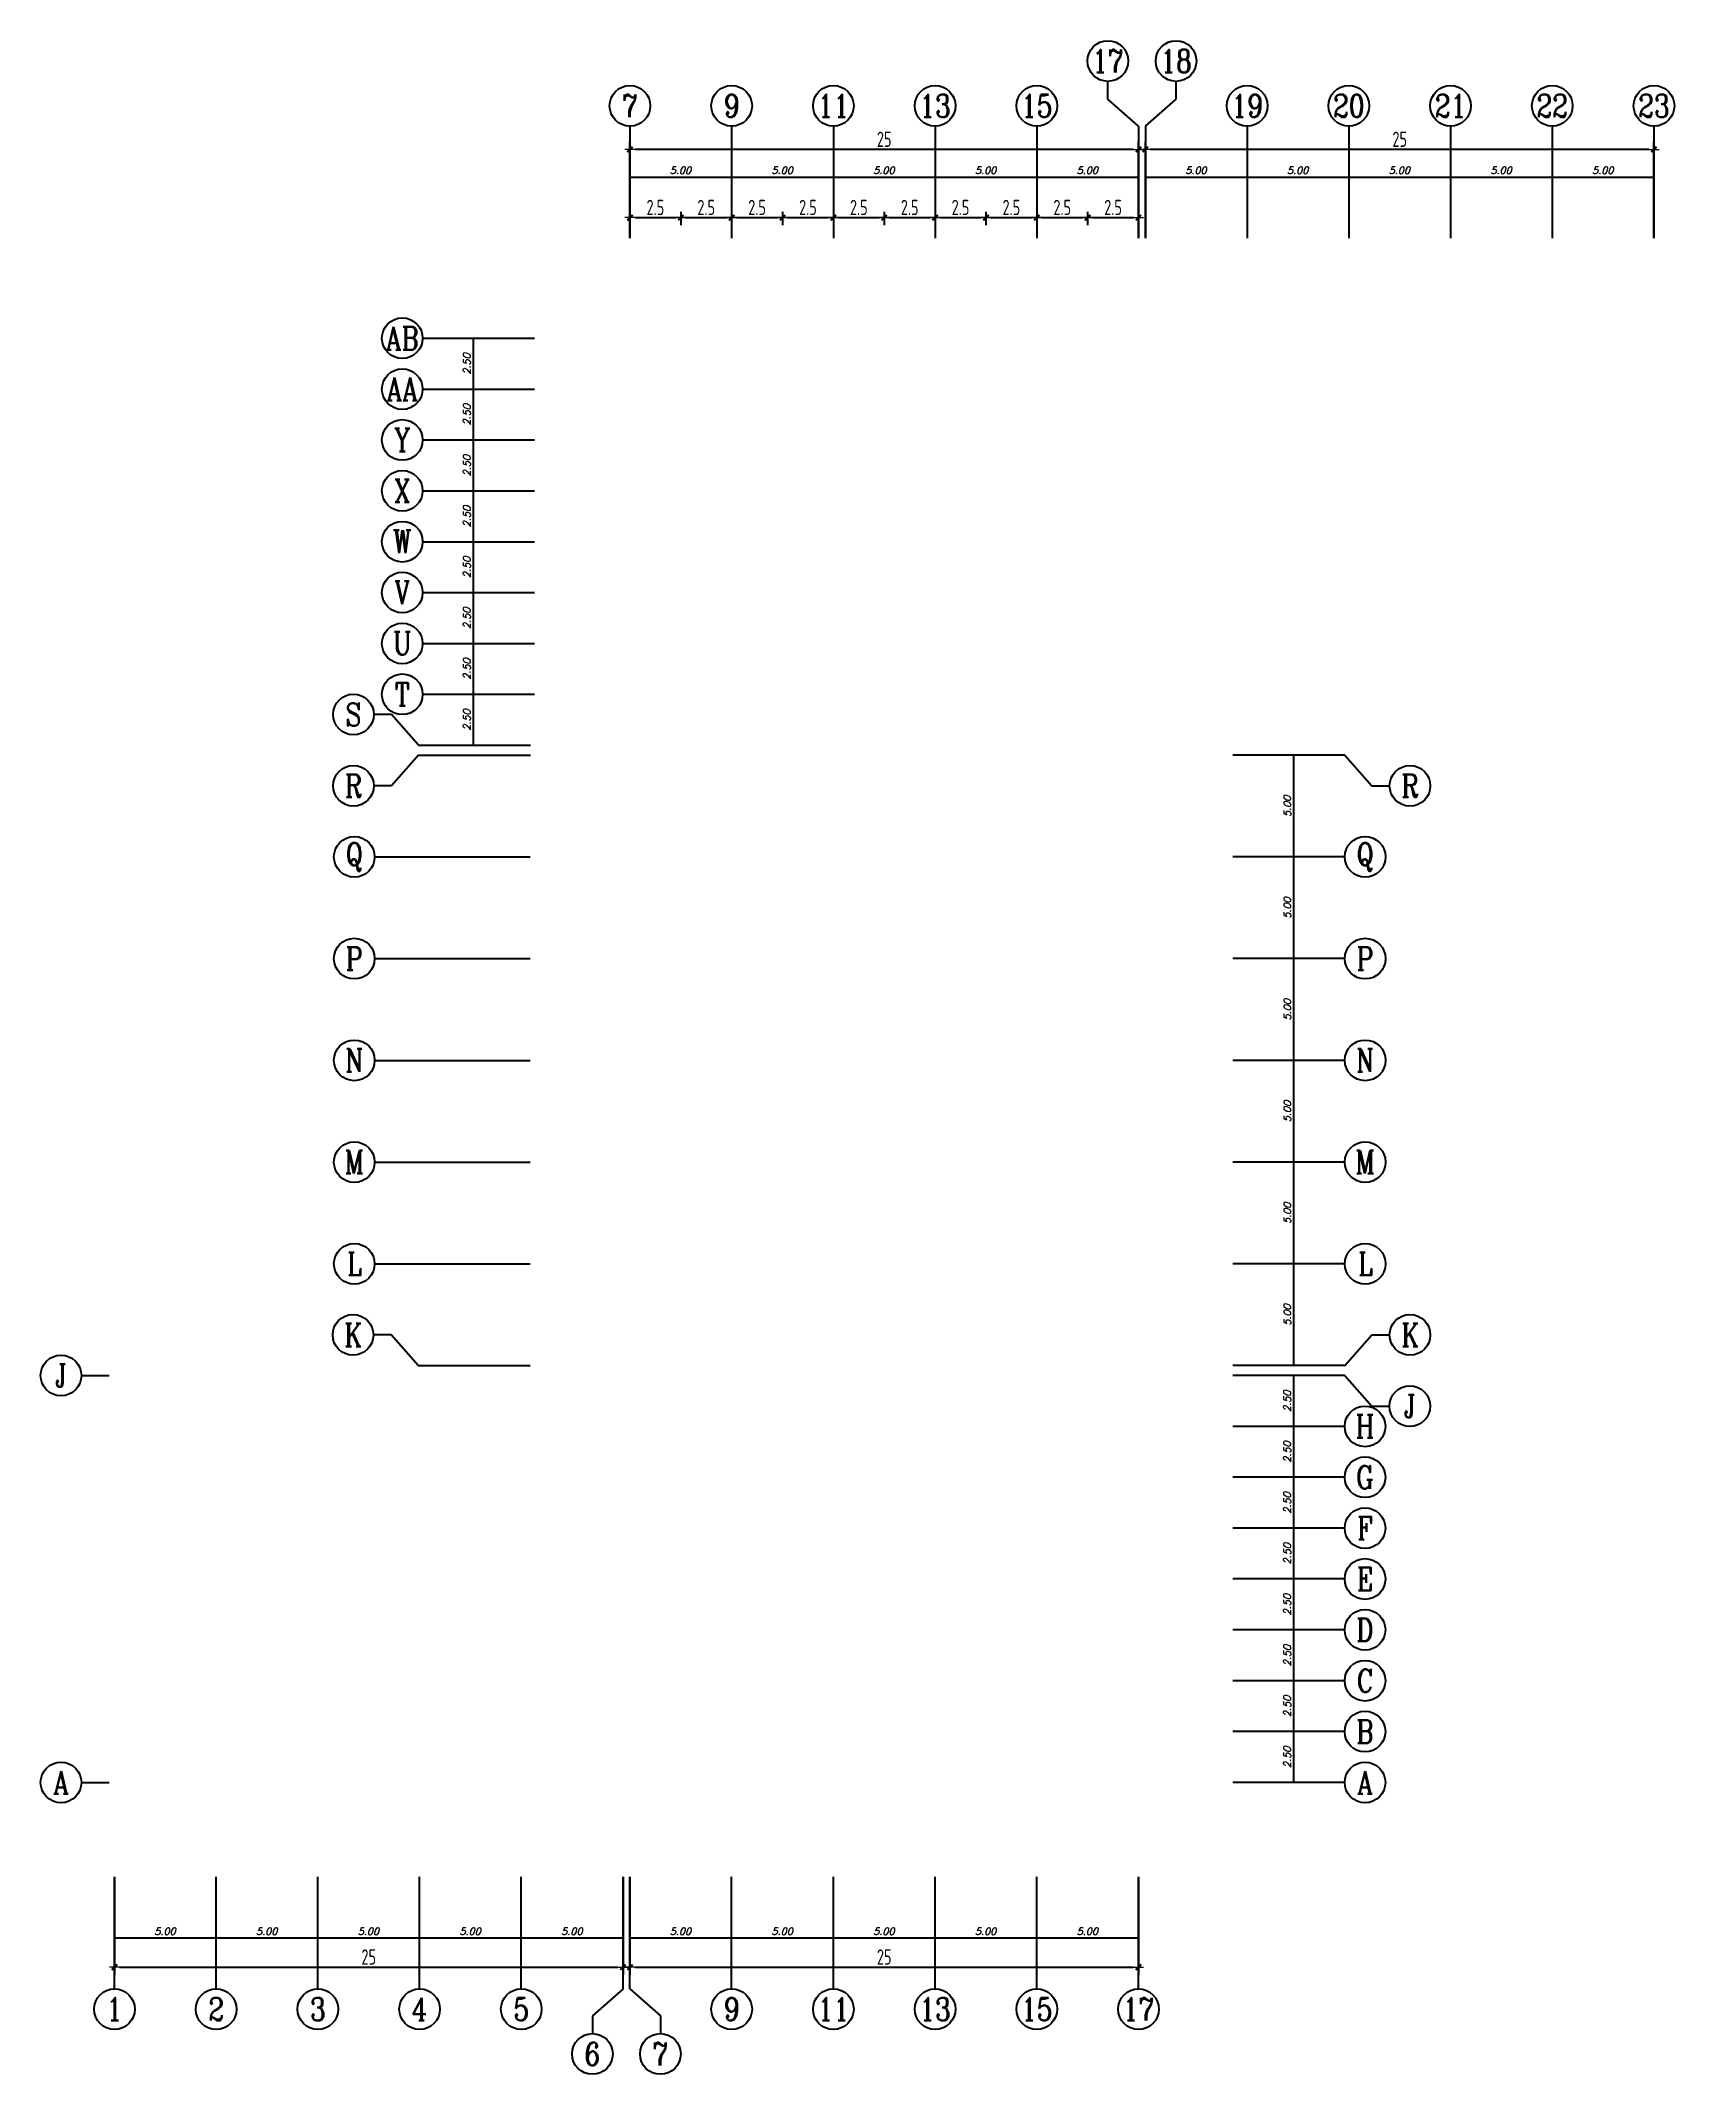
# Model space of a CAD drawing. Header units: metres. Extents: x 202848 to 204724, y 1924431 to 1925550.
# Drawn here: x 204087.2 to 204167.5, y 1925450.5 to 1925550.4 of the extents above; entities that cross this region are included whole.
import ezdxf
from ezdxf.enums import TextEntityAlignment as Align

# ---------------------------------------------------------------- set-up
doc = ezdxf.new("R2010")
doc.units = ezdxf.units.M
doc.header["$MEASUREMENT"] = 0
doc.layers.add('Axis Name', color=8, linetype='Continuous')
doc.layers.add('Dimations', color=3, linetype='Continuous', lineweight=5)
doc.styles.add('ROMANS', font='romans.shx', dxfattribs={"oblique": 15})
doc.styles.add('YQ_AXIS', font='COMPLEX.SHX', dxfattribs={"width": 0.8, "bigfont": 'GBCBIG.SHX'})
doc.styles.add('YQ_DIM', font='SUPEROS.SHX', dxfattribs={"width": 0.8, "bigfont": 'HZDX.SHX'})
doc.dimstyles.new('Copy(2) of DIM-50$', dxfattribs={"dimscale": 0, "dimtxt": 0.35, "dimasz": 0.03, "dimexe": 0, "dimexo": 0, "dimgap": 0.15, "dimtad": 1, "dimzin": 0, "dimdsep": 46, "dimtxsty": 'ROMANS', "dimblk1": 'OBLIQUE', "dimblk2": 'DTICK', "dimsah": 1, "dimcen": 0.1, "dimse1": 1, "dimse2": 1, "dimclrd": 2, "dimclre": 51, "dimclrt": 3, "dimaunit": 1, "dimadec": 0, "dimazin": 0, "dimtfac": 1e-05, "dimtmove": 2, "dimatfit": 0, "dimldrblk": 'DTICK', "dimfxl": 0, "dimtolj": 1, "dimtzin": 0, "dimlwe": -1, "dimarcsym": 0})
doc.dimstyles.new('yqm0_250', dxfattribs={"dimscale": 0.25, "dimtxt": 3, "dimasz": 1, "dimexe": 1.5, "dimexo": 3, "dimgap": 0.5, "dimtad": 1, "dimdec": 3, "dimdsep": 46, "dimtxsty": 'YQ_DIM', "dimblk": 'YQTICK', "dimcen": 0, "dimclrd": 256, "dimclre": 256, "dimclrt": 7, "dimadec": 1, "dimazin": 2, "dimtfac": 1, "dimtdec": 4, "dimtix": 1, "dimtmove": 2, "dimatfit": 2, "dimfxl": 1, "dimtolj": 1, "dimtzin": 0, "dimarcsym": 0})

msp = doc.modelspace()

# ---------------------------------------------------------------- texts
at = {"layer": 'Axis Name', "color": 7, "style": 'YQ_AXIS', "width": 0.8}
for s, p in [('17', (204139.6267, 1925549.3993)), ('18', (204142.9793, 1925549.3993)), ('7', (204116.133, 1925547.1968)), ('9', (204121.133, 1925547.1968)), ('11', (204126.133, 1925547.1968)), ('13', (204131.133, 1925547.1968)), ('15', (204136.133, 1925547.1968)), ('19', (204146.473, 1925547.1968)), ('20', (204151.473, 1925547.1968)), ('21', (204156.473, 1925547.1968)), ('22', (204161.473, 1925547.1968)), ('23', (204166.473, 1925547.1968)), ('AB', (204104.941, 1925535.7749)), ('AA', (204104.941, 1925533.2749)), ('Y', (204104.941, 1925530.7749)), ('X', (204104.941, 1925528.2749)), ('W', (204104.941, 1925525.7749)), ('V', (204104.941, 1925523.2749)), ('U', (204104.941, 1925520.7749)), ('T', (204104.941, 1925518.2749)), ('S', (204102.5395, 1925517.2812)), ('R', (204102.5395, 1925513.7786)), ('R', (204154.4771, 1925513.7786)), ('Q', (204102.5825, 1925510.2849)), ('Q', (204152.2746, 1925510.2849)), ('P', (204102.5825, 1925505.2849)), ('P', (204152.2746, 1925505.2849)), ('N', (204102.5825, 1925500.2849)), ('N', (204152.2746, 1925500.2849)), ('M', (204102.5825, 1925495.2849)), ('M', (204152.2746, 1925495.2849)), ('L', (204102.5825, 1925490.2849)), ('L', (204152.2746, 1925490.2849)), ('K', (204102.5201, 1925486.7913)), ('K', (204154.4771, 1925486.7912)), ('J', (204088.1652, 1925484.7949)), ('J', (204154.4703, 1925483.2886)), ('H', (204152.2679, 1925482.2949)), ('G', (204152.2679, 1925479.7949)), ('F', (204152.2679, 1925477.2949)), ('E', (204152.2679, 1925474.7949)), ('D', (204152.2679, 1925472.2949)), ('C', (204152.2679, 1925469.7949)), ('B', (204152.2679, 1925467.2949)), ('A', (204088.1652, 1925464.7949)), ('A', (204152.2679, 1925464.7949)), ('1', (204090.793, 1925453.6529)), ('2', (204095.793, 1925453.6529)), ('3', (204100.793, 1925453.6529)), ('4', (204105.793, 1925453.6529)), ('5', (204110.793, 1925453.6529)), ('9', (204121.133, 1925453.6529)), ('11', (204126.133, 1925453.6529)), ('13', (204131.133, 1925453.6529)), ('15', (204136.133, 1925453.6529)), ('17', (204141.133, 1925453.6529)), ('6', (204114.2867, 1925451.4504)), ('7', (204117.6287, 1925451.4505))]:
    msp.add_text(s, height=1.125, dxfattribs=at).set_placement(p, align=Align.MIDDLE)

# ---------------------------------------------------------------- blocks, each defined once
blk = doc.blocks.new('_OBLIQUE')
at = {"color": 0, "linetype": 'ByBlock'}
blk.add_line((-0.5, -0.5), (0.5, 0.5), dxfattribs=at)
blk = doc.blocks.new('DTICK')
at = {"color": 3}
blk.add_line((-1, -1), (1, 1), dxfattribs=at)
for p, q in [((-1, 0), (1, 0)), ((0, 1), (0, -1))]:
    blk.add_line(p, q)
blk = doc.blocks.new('*D1146')
at = {"layer": 'Defpoints', "color": 0, "lineweight": -2, "transparency": 16777216}
for p in [(204090.793, 1925460.903), (204095.793, 1925460.903), (204095.793, 1925457.153)]:
    blk.add_point(p, dxfattribs=at)
at = {"layer": 'Dimations', "color": 2, "lineweight": -2, "transparency": 16777216}
blk.add_line((204090.793, 1925457.153), (204095.763, 1925457.153), dxfattribs=at)
at = {"layer": 'Dimations', "color": 2, "lineweight": -2, "transparency": 16777216, "xscale": 0.03, "yscale": 0.03, "zscale": 0.03, "rotation": 180}
blk.add_blockref('_OBLIQUE', (204090.793, 1925457.153), dxfattribs=at)
at = {"layer": 'Dimations', "color": 2, "lineweight": -2, "transparency": 16777216, "xscale": 0.03, "yscale": 0.03, "zscale": 0.03}
blk.add_blockref('DTICK', (204095.793, 1925457.153), dxfattribs=at)
at = {"layer": 'Dimations', "color": 3, "transparency": 16777216, "insert": (204093.278, 1925457.478), "char_height": 0.35, "attachment_point": 5, "style": 'ROMANS'}
blk.add_mtext('\\A1;5.00', dxfattribs=at)
blk = doc.blocks.new('*D1147')
at = {"layer": 'Defpoints', "color": 0, "lineweight": -2, "transparency": 16777216}
for p in [(204095.793, 1925460.903), (204100.793, 1925460.903), (204100.793, 1925457.153)]:
    blk.add_point(p, dxfattribs=at)
at = {"layer": 'Dimations', "color": 2, "lineweight": -2, "transparency": 16777216}
blk.add_line((204095.793, 1925457.153), (204100.763, 1925457.153), dxfattribs=at)
at = {"layer": 'Dimations', "color": 2, "lineweight": -2, "transparency": 16777216, "xscale": 0.03, "yscale": 0.03, "zscale": 0.03, "rotation": 180}
blk.add_blockref('_OBLIQUE', (204095.793, 1925457.153), dxfattribs=at)
at = {"layer": 'Dimations', "color": 2, "lineweight": -2, "transparency": 16777216, "xscale": 0.03, "yscale": 0.03, "zscale": 0.03}
blk.add_blockref('DTICK', (204100.793, 1925457.153), dxfattribs=at)
at = {"layer": 'Dimations', "color": 3, "transparency": 16777216, "insert": (204098.278, 1925457.478), "char_height": 0.35, "attachment_point": 5, "style": 'ROMANS'}
blk.add_mtext('\\A1;5.00', dxfattribs=at)
blk = doc.blocks.new('*D1148')
at = {"layer": 'Defpoints', "color": 0, "lineweight": -2, "transparency": 16777216}
for p in [(204100.793, 1925460.903), (204105.793, 1925460.903), (204105.793, 1925457.153)]:
    blk.add_point(p, dxfattribs=at)
at = {"layer": 'Dimations', "color": 2, "lineweight": -2, "transparency": 16777216}
blk.add_line((204100.793, 1925457.153), (204105.763, 1925457.153), dxfattribs=at)
at = {"layer": 'Dimations', "color": 2, "lineweight": -2, "transparency": 16777216, "xscale": 0.03, "yscale": 0.03, "zscale": 0.03, "rotation": 180}
blk.add_blockref('_OBLIQUE', (204100.793, 1925457.153), dxfattribs=at)
at = {"layer": 'Dimations', "color": 2, "lineweight": -2, "transparency": 16777216, "xscale": 0.03, "yscale": 0.03, "zscale": 0.03}
blk.add_blockref('DTICK', (204105.793, 1925457.153), dxfattribs=at)
at = {"layer": 'Dimations', "color": 3, "transparency": 16777216, "insert": (204103.278, 1925457.478), "char_height": 0.35, "attachment_point": 5, "style": 'ROMANS'}
blk.add_mtext('\\A1;5.00', dxfattribs=at)
blk = doc.blocks.new('*D1149')
at = {"layer": 'Defpoints', "color": 0, "lineweight": -2, "transparency": 16777216}
for p in [(204105.793, 1925460.903), (204110.793, 1925460.903), (204110.793, 1925457.153)]:
    blk.add_point(p, dxfattribs=at)
at = {"layer": 'Dimations', "color": 2, "lineweight": -2, "transparency": 16777216}
blk.add_line((204105.793, 1925457.153), (204110.763, 1925457.153), dxfattribs=at)
at = {"layer": 'Dimations', "color": 2, "lineweight": -2, "transparency": 16777216, "xscale": 0.03, "yscale": 0.03, "zscale": 0.03, "rotation": 180}
blk.add_blockref('_OBLIQUE', (204105.793, 1925457.153), dxfattribs=at)
at = {"layer": 'Dimations', "color": 2, "lineweight": -2, "transparency": 16777216, "xscale": 0.03, "yscale": 0.03, "zscale": 0.03}
blk.add_blockref('DTICK', (204110.793, 1925457.153), dxfattribs=at)
at = {"layer": 'Dimations', "color": 3, "transparency": 16777216, "insert": (204108.278, 1925457.478), "char_height": 0.35, "attachment_point": 5, "style": 'ROMANS'}
blk.add_mtext('\\A1;5.00', dxfattribs=at)
blk = doc.blocks.new('*D1150')
at = {"layer": 'Defpoints', "color": 0, "lineweight": -2, "transparency": 16777216}
for p in [(204110.793, 1925460.903), (204115.793, 1925460.903), (204115.793, 1925457.153)]:
    blk.add_point(p, dxfattribs=at)
at = {"layer": 'Dimations', "color": 2, "lineweight": -2, "transparency": 16777216}
blk.add_line((204110.793, 1925457.153), (204115.763, 1925457.153), dxfattribs=at)
at = {"layer": 'Dimations', "color": 2, "lineweight": -2, "transparency": 16777216, "xscale": 0.03, "yscale": 0.03, "zscale": 0.03, "rotation": 180}
blk.add_blockref('_OBLIQUE', (204110.793, 1925457.153), dxfattribs=at)
at = {"layer": 'Dimations', "color": 2, "lineweight": -2, "transparency": 16777216, "xscale": 0.03, "yscale": 0.03, "zscale": 0.03}
blk.add_blockref('DTICK', (204115.793, 1925457.153), dxfattribs=at)
at = {"layer": 'Dimations', "color": 3, "transparency": 16777216, "insert": (204113.278, 1925457.478), "char_height": 0.35, "attachment_point": 5, "style": 'ROMANS'}
blk.add_mtext('\\A1;5.00', dxfattribs=at)
blk = doc.blocks.new('*D1151')
at = {"layer": 'Defpoints', "color": 0, "lineweight": -2, "transparency": 16777216}
for p in [(204116.133, 1925460.903), (204121.133, 1925460.903), (204121.133, 1925457.153)]:
    blk.add_point(p, dxfattribs=at)
at = {"layer": 'Dimations', "color": 2, "lineweight": -2, "transparency": 16777216}
blk.add_line((204116.133, 1925457.153), (204121.103, 1925457.153), dxfattribs=at)
at = {"layer": 'Dimations', "color": 2, "lineweight": -2, "transparency": 16777216, "xscale": 0.03, "yscale": 0.03, "zscale": 0.03, "rotation": 180}
blk.add_blockref('_OBLIQUE', (204116.133, 1925457.153), dxfattribs=at)
at = {"layer": 'Dimations', "color": 2, "lineweight": -2, "transparency": 16777216, "xscale": 0.03, "yscale": 0.03, "zscale": 0.03}
blk.add_blockref('DTICK', (204121.133, 1925457.153), dxfattribs=at)
at = {"layer": 'Dimations', "color": 3, "transparency": 16777216, "insert": (204118.618, 1925457.478), "char_height": 0.35, "attachment_point": 5, "style": 'ROMANS'}
blk.add_mtext('\\A1;5.00', dxfattribs=at)
blk = doc.blocks.new('*D1152')
at = {"layer": 'Defpoints', "color": 0, "lineweight": -2, "transparency": 16777216}
for p in [(204121.133, 1925460.903), (204126.133, 1925460.903), (204126.133, 1925457.153)]:
    blk.add_point(p, dxfattribs=at)
at = {"layer": 'Dimations', "color": 2, "lineweight": -2, "transparency": 16777216}
blk.add_line((204121.133, 1925457.153), (204126.103, 1925457.153), dxfattribs=at)
at = {"layer": 'Dimations', "color": 2, "lineweight": -2, "transparency": 16777216, "xscale": 0.03, "yscale": 0.03, "zscale": 0.03, "rotation": 180}
blk.add_blockref('_OBLIQUE', (204121.133, 1925457.153), dxfattribs=at)
at = {"layer": 'Dimations', "color": 2, "lineweight": -2, "transparency": 16777216, "xscale": 0.03, "yscale": 0.03, "zscale": 0.03}
blk.add_blockref('DTICK', (204126.133, 1925457.153), dxfattribs=at)
at = {"layer": 'Dimations', "color": 3, "transparency": 16777216, "insert": (204123.618, 1925457.478), "char_height": 0.35, "attachment_point": 5, "style": 'ROMANS'}
blk.add_mtext('\\A1;5.00', dxfattribs=at)
blk = doc.blocks.new('*D1153')
at = {"layer": 'Defpoints', "color": 0, "lineweight": -2, "transparency": 16777216}
for p in [(204126.133, 1925460.903), (204131.133, 1925460.903), (204131.133, 1925457.153)]:
    blk.add_point(p, dxfattribs=at)
at = {"layer": 'Dimations', "color": 2, "lineweight": -2, "transparency": 16777216}
blk.add_line((204126.133, 1925457.153), (204131.103, 1925457.153), dxfattribs=at)
at = {"layer": 'Dimations', "color": 2, "lineweight": -2, "transparency": 16777216, "xscale": 0.03, "yscale": 0.03, "zscale": 0.03, "rotation": 180}
blk.add_blockref('_OBLIQUE', (204126.133, 1925457.153), dxfattribs=at)
at = {"layer": 'Dimations', "color": 2, "lineweight": -2, "transparency": 16777216, "xscale": 0.03, "yscale": 0.03, "zscale": 0.03}
blk.add_blockref('DTICK', (204131.133, 1925457.153), dxfattribs=at)
at = {"layer": 'Dimations', "color": 3, "transparency": 16777216, "insert": (204128.618, 1925457.478), "char_height": 0.35, "attachment_point": 5, "style": 'ROMANS'}
blk.add_mtext('\\A1;5.00', dxfattribs=at)
blk = doc.blocks.new('*D1154')
at = {"layer": 'Defpoints', "color": 0, "lineweight": -2, "transparency": 16777216}
for p in [(204131.133, 1925460.903), (204136.133, 1925460.903), (204136.133, 1925457.153)]:
    blk.add_point(p, dxfattribs=at)
at = {"layer": 'Dimations', "color": 2, "lineweight": -2, "transparency": 16777216}
blk.add_line((204131.133, 1925457.153), (204136.103, 1925457.153), dxfattribs=at)
at = {"layer": 'Dimations', "color": 2, "lineweight": -2, "transparency": 16777216, "xscale": 0.03, "yscale": 0.03, "zscale": 0.03, "rotation": 180}
blk.add_blockref('_OBLIQUE', (204131.133, 1925457.153), dxfattribs=at)
at = {"layer": 'Dimations', "color": 2, "lineweight": -2, "transparency": 16777216, "xscale": 0.03, "yscale": 0.03, "zscale": 0.03}
blk.add_blockref('DTICK', (204136.133, 1925457.153), dxfattribs=at)
at = {"layer": 'Dimations', "color": 3, "transparency": 16777216, "insert": (204133.618, 1925457.478), "char_height": 0.35, "attachment_point": 5, "style": 'ROMANS'}
blk.add_mtext('\\A1;5.00', dxfattribs=at)
blk = doc.blocks.new('*D1155')
at = {"layer": 'Defpoints', "color": 0, "lineweight": -2, "transparency": 16777216}
for p in [(204136.133, 1925460.903), (204141.133, 1925460.903), (204141.133, 1925457.153)]:
    blk.add_point(p, dxfattribs=at)
at = {"layer": 'Dimations', "color": 2, "lineweight": -2, "transparency": 16777216}
blk.add_line((204136.133, 1925457.153), (204141.103, 1925457.153), dxfattribs=at)
at = {"layer": 'Dimations', "color": 2, "lineweight": -2, "transparency": 16777216, "xscale": 0.03, "yscale": 0.03, "zscale": 0.03, "rotation": 180}
blk.add_blockref('_OBLIQUE', (204136.133, 1925457.153), dxfattribs=at)
at = {"layer": 'Dimations', "color": 2, "lineweight": -2, "transparency": 16777216, "xscale": 0.03, "yscale": 0.03, "zscale": 0.03}
blk.add_blockref('DTICK', (204141.133, 1925457.153), dxfattribs=at)
at = {"layer": 'Dimations', "color": 3, "transparency": 16777216, "insert": (204138.618, 1925457.478), "char_height": 0.35, "attachment_point": 5, "style": 'ROMANS'}
blk.add_mtext('\\A1;5.00', dxfattribs=at)
blk = doc.blocks.new('*D1156')
at = {"layer": 'Defpoints', "color": 0, "lineweight": -2, "transparency": 16777216}
for p in [(204121.133, 1925543.697), (204116.133, 1925539.947), (204121.133, 1925539.947)]:
    blk.add_point(p, dxfattribs=at)
at = {"layer": 'Dimations', "color": 2, "lineweight": -2, "transparency": 16777216}
blk.add_line((204116.133, 1925543.697), (204121.103, 1925543.697), dxfattribs=at)
at = {"layer": 'Dimations', "color": 2, "lineweight": -2, "transparency": 16777216, "xscale": 0.03, "yscale": 0.03, "zscale": 0.03, "rotation": 180}
blk.add_blockref('_OBLIQUE', (204116.133, 1925543.697), dxfattribs=at)
at = {"layer": 'Dimations', "color": 2, "lineweight": -2, "transparency": 16777216, "xscale": 0.03, "yscale": 0.03, "zscale": 0.03}
blk.add_blockref('DTICK', (204121.133, 1925543.697), dxfattribs=at)
at = {"layer": 'Dimations', "color": 3, "transparency": 16777216, "insert": (204118.618, 1925544.022), "char_height": 0.35, "attachment_point": 5, "style": 'ROMANS'}
blk.add_mtext('\\A1;5.00', dxfattribs=at)
blk = doc.blocks.new('*D1157')
at = {"layer": 'Defpoints', "color": 0, "lineweight": -2, "transparency": 16777216}
for p in [(204126.133, 1925543.697), (204121.133, 1925539.947), (204126.133, 1925539.947)]:
    blk.add_point(p, dxfattribs=at)
at = {"layer": 'Dimations', "color": 2, "lineweight": -2, "transparency": 16777216}
blk.add_line((204121.133, 1925543.697), (204126.103, 1925543.697), dxfattribs=at)
at = {"layer": 'Dimations', "color": 2, "lineweight": -2, "transparency": 16777216, "xscale": 0.03, "yscale": 0.03, "zscale": 0.03, "rotation": 180}
blk.add_blockref('_OBLIQUE', (204121.133, 1925543.697), dxfattribs=at)
at = {"layer": 'Dimations', "color": 2, "lineweight": -2, "transparency": 16777216, "xscale": 0.03, "yscale": 0.03, "zscale": 0.03}
blk.add_blockref('DTICK', (204126.133, 1925543.697), dxfattribs=at)
at = {"layer": 'Dimations', "color": 3, "transparency": 16777216, "insert": (204123.618, 1925544.022), "char_height": 0.35, "attachment_point": 5, "style": 'ROMANS'}
blk.add_mtext('\\A1;5.00', dxfattribs=at)
blk = doc.blocks.new('*D1158')
at = {"layer": 'Defpoints', "color": 0, "lineweight": -2, "transparency": 16777216}
for p in [(204131.133, 1925543.697), (204126.133, 1925539.947), (204131.133, 1925539.947)]:
    blk.add_point(p, dxfattribs=at)
at = {"layer": 'Dimations', "color": 2, "lineweight": -2, "transparency": 16777216}
blk.add_line((204126.133, 1925543.697), (204131.103, 1925543.697), dxfattribs=at)
at = {"layer": 'Dimations', "color": 2, "lineweight": -2, "transparency": 16777216, "xscale": 0.03, "yscale": 0.03, "zscale": 0.03, "rotation": 180}
blk.add_blockref('_OBLIQUE', (204126.133, 1925543.697), dxfattribs=at)
at = {"layer": 'Dimations', "color": 2, "lineweight": -2, "transparency": 16777216, "xscale": 0.03, "yscale": 0.03, "zscale": 0.03}
blk.add_blockref('DTICK', (204131.133, 1925543.697), dxfattribs=at)
at = {"layer": 'Dimations', "color": 3, "transparency": 16777216, "insert": (204128.618, 1925544.022), "char_height": 0.35, "attachment_point": 5, "style": 'ROMANS'}
blk.add_mtext('\\A1;5.00', dxfattribs=at)
blk = doc.blocks.new('*D1159')
at = {"layer": 'Defpoints', "color": 0, "lineweight": -2, "transparency": 16777216}
for p in [(204136.133, 1925543.697), (204131.133, 1925539.947), (204136.133, 1925539.947)]:
    blk.add_point(p, dxfattribs=at)
at = {"layer": 'Dimations', "color": 2, "lineweight": -2, "transparency": 16777216}
blk.add_line((204131.133, 1925543.697), (204136.103, 1925543.697), dxfattribs=at)
at = {"layer": 'Dimations', "color": 2, "lineweight": -2, "transparency": 16777216, "xscale": 0.03, "yscale": 0.03, "zscale": 0.03, "rotation": 180}
blk.add_blockref('_OBLIQUE', (204131.133, 1925543.697), dxfattribs=at)
at = {"layer": 'Dimations', "color": 2, "lineweight": -2, "transparency": 16777216, "xscale": 0.03, "yscale": 0.03, "zscale": 0.03}
blk.add_blockref('DTICK', (204136.133, 1925543.697), dxfattribs=at)
at = {"layer": 'Dimations', "color": 3, "transparency": 16777216, "insert": (204133.618, 1925544.022), "char_height": 0.35, "attachment_point": 5, "style": 'ROMANS'}
blk.add_mtext('\\A1;5.00', dxfattribs=at)
blk = doc.blocks.new('*D1160')
at = {"layer": 'Defpoints', "color": 0, "lineweight": -2, "transparency": 16777216}
for p in [(204141.133, 1925543.697), (204136.133, 1925539.947), (204141.133, 1925539.947)]:
    blk.add_point(p, dxfattribs=at)
at = {"layer": 'Dimations', "color": 2, "lineweight": -2, "transparency": 16777216}
blk.add_line((204136.133, 1925543.697), (204141.103, 1925543.697), dxfattribs=at)
at = {"layer": 'Dimations', "color": 2, "lineweight": -2, "transparency": 16777216, "xscale": 0.03, "yscale": 0.03, "zscale": 0.03, "rotation": 180}
blk.add_blockref('_OBLIQUE', (204136.133, 1925543.697), dxfattribs=at)
at = {"layer": 'Dimations', "color": 2, "lineweight": -2, "transparency": 16777216, "xscale": 0.03, "yscale": 0.03, "zscale": 0.03}
blk.add_blockref('DTICK', (204141.133, 1925543.697), dxfattribs=at)
at = {"layer": 'Dimations', "color": 3, "transparency": 16777216, "insert": (204138.618, 1925544.022), "char_height": 0.35, "attachment_point": 5, "style": 'ROMANS'}
blk.add_mtext('\\A1;5.00', dxfattribs=at)
blk = doc.blocks.new('*D1161')
at = {"layer": 'Defpoints', "color": 0, "lineweight": -2, "transparency": 16777216}
for p in [(204146.473, 1925543.697), (204141.473, 1925539.947), (204146.473, 1925539.947)]:
    blk.add_point(p, dxfattribs=at)
at = {"layer": 'Dimations', "color": 2, "lineweight": -2, "transparency": 16777216}
blk.add_line((204141.473, 1925543.697), (204146.443, 1925543.697), dxfattribs=at)
at = {"layer": 'Dimations', "color": 2, "lineweight": -2, "transparency": 16777216, "xscale": 0.03, "yscale": 0.03, "zscale": 0.03, "rotation": 180}
blk.add_blockref('_OBLIQUE', (204141.473, 1925543.697), dxfattribs=at)
at = {"layer": 'Dimations', "color": 2, "lineweight": -2, "transparency": 16777216, "xscale": 0.03, "yscale": 0.03, "zscale": 0.03}
blk.add_blockref('DTICK', (204146.473, 1925543.697), dxfattribs=at)
at = {"layer": 'Dimations', "color": 3, "transparency": 16777216, "insert": (204143.958, 1925544.022), "char_height": 0.35, "attachment_point": 5, "style": 'ROMANS'}
blk.add_mtext('\\A1;5.00', dxfattribs=at)
blk = doc.blocks.new('*D1162')
at = {"layer": 'Defpoints', "color": 0, "lineweight": -2, "transparency": 16777216}
for p in [(204151.473, 1925543.697), (204146.473, 1925539.947), (204151.473, 1925539.947)]:
    blk.add_point(p, dxfattribs=at)
at = {"layer": 'Dimations', "color": 2, "lineweight": -2, "transparency": 16777216}
blk.add_line((204146.473, 1925543.697), (204151.443, 1925543.697), dxfattribs=at)
at = {"layer": 'Dimations', "color": 2, "lineweight": -2, "transparency": 16777216, "xscale": 0.03, "yscale": 0.03, "zscale": 0.03, "rotation": 180}
blk.add_blockref('_OBLIQUE', (204146.473, 1925543.697), dxfattribs=at)
at = {"layer": 'Dimations', "color": 2, "lineweight": -2, "transparency": 16777216, "xscale": 0.03, "yscale": 0.03, "zscale": 0.03}
blk.add_blockref('DTICK', (204151.473, 1925543.697), dxfattribs=at)
at = {"layer": 'Dimations', "color": 3, "transparency": 16777216, "insert": (204148.958, 1925544.022), "char_height": 0.35, "attachment_point": 5, "style": 'ROMANS'}
blk.add_mtext('\\A1;5.00', dxfattribs=at)
blk = doc.blocks.new('*D1118')
at = {"layer": 'Defpoints', "color": 0, "lineweight": -2, "transparency": 16777216}
for p in [(204156.473, 1925543.697), (204151.473, 1925539.947), (204156.473, 1925539.947)]:
    blk.add_point(p, dxfattribs=at)
at = {"layer": 'Dimations', "color": 2, "lineweight": -2, "transparency": 16777216}
blk.add_line((204151.473, 1925543.697), (204156.443, 1925543.697), dxfattribs=at)
at = {"layer": 'Dimations', "color": 2, "lineweight": -2, "transparency": 16777216, "xscale": 0.03, "yscale": 0.03, "zscale": 0.03, "rotation": 180}
blk.add_blockref('_OBLIQUE', (204151.473, 1925543.697), dxfattribs=at)
at = {"layer": 'Dimations', "color": 2, "lineweight": -2, "transparency": 16777216, "xscale": 0.03, "yscale": 0.03, "zscale": 0.03}
blk.add_blockref('DTICK', (204156.473, 1925543.697), dxfattribs=at)
at = {"layer": 'Dimations', "color": 3, "transparency": 16777216, "insert": (204153.958, 1925544.022), "char_height": 0.35, "attachment_point": 5, "style": 'ROMANS'}
blk.add_mtext('\\A1;5.00', dxfattribs=at)
blk = doc.blocks.new('*D1119')
at = {"layer": 'Defpoints', "color": 0, "lineweight": -2, "transparency": 16777216}
for p in [(204161.473, 1925543.697), (204156.473, 1925539.947), (204161.473, 1925539.947)]:
    blk.add_point(p, dxfattribs=at)
at = {"layer": 'Dimations', "color": 2, "lineweight": -2, "transparency": 16777216}
blk.add_line((204156.473, 1925543.697), (204161.443, 1925543.697), dxfattribs=at)
at = {"layer": 'Dimations', "color": 2, "lineweight": -2, "transparency": 16777216, "xscale": 0.03, "yscale": 0.03, "zscale": 0.03, "rotation": 180}
blk.add_blockref('_OBLIQUE', (204156.473, 1925543.697), dxfattribs=at)
at = {"layer": 'Dimations', "color": 2, "lineweight": -2, "transparency": 16777216, "xscale": 0.03, "yscale": 0.03, "zscale": 0.03}
blk.add_blockref('DTICK', (204161.473, 1925543.697), dxfattribs=at)
at = {"layer": 'Dimations', "color": 3, "transparency": 16777216, "insert": (204158.958, 1925544.022), "char_height": 0.35, "attachment_point": 5, "style": 'ROMANS'}
blk.add_mtext('\\A1;5.00', dxfattribs=at)
blk = doc.blocks.new('*D1120')
at = {"layer": 'Defpoints', "color": 0, "lineweight": -2, "transparency": 16777216}
for p in [(204166.473, 1925543.697), (204161.473, 1925539.947), (204166.473, 1925539.947)]:
    blk.add_point(p, dxfattribs=at)
at = {"layer": 'Dimations', "color": 2, "lineweight": -2, "transparency": 16777216}
blk.add_line((204161.473, 1925543.697), (204166.443, 1925543.697), dxfattribs=at)
at = {"layer": 'Dimations', "color": 2, "lineweight": -2, "transparency": 16777216, "xscale": 0.03, "yscale": 0.03, "zscale": 0.03, "rotation": 180}
blk.add_blockref('_OBLIQUE', (204161.473, 1925543.697), dxfattribs=at)
at = {"layer": 'Dimations', "color": 2, "lineweight": -2, "transparency": 16777216, "xscale": 0.03, "yscale": 0.03, "zscale": 0.03}
blk.add_blockref('DTICK', (204166.473, 1925543.697), dxfattribs=at)
at = {"layer": 'Dimations', "color": 3, "transparency": 16777216, "insert": (204163.958, 1925544.022), "char_height": 0.35, "attachment_point": 5, "style": 'ROMANS'}
blk.add_mtext('\\A1;5.00', dxfattribs=at)
blk = doc.blocks.new('*D1121')
at = {"layer": 'Defpoints', "color": 0, "lineweight": -2, "transparency": 16777216}
for p in [(204145.025, 1925490.285), (204148.775, 1925490.285), (204145.025, 1925485.285)]:
    blk.add_point(p, dxfattribs=at)
at = {"layer": 'Dimations', "color": 2, "lineweight": -2, "transparency": 16777216}
blk.add_line((204148.775, 1925485.285), (204148.775, 1925490.255), dxfattribs=at)
at = {"layer": 'Dimations', "color": 2, "lineweight": -2, "transparency": 16777216, "xscale": 0.03, "yscale": 0.03, "zscale": 0.03}
for name, p, rotation in [('DTICK', (204148.775, 1925490.285), 90), ('_OBLIQUE', (204148.775, 1925485.285), 270)]:
    blk.add_blockref(name, p, dxfattribs=dict(at, rotation=rotation))
at = {"layer": 'Dimations', "color": 3, "transparency": 16777216, "insert": (204148.45, 1925487.77), "char_height": 0.35, "attachment_point": 5, "rotation": 90, "style": 'ROMANS'}
blk.add_mtext('\\A1;5.00', dxfattribs=at)
blk = doc.blocks.new('*D1122')
at = {"layer": 'Defpoints', "color": 0, "lineweight": -2, "transparency": 16777216}
for p in [(204145.025, 1925495.285), (204148.775, 1925495.285), (204145.025, 1925490.285)]:
    blk.add_point(p, dxfattribs=at)
at = {"layer": 'Dimations', "color": 2, "lineweight": -2, "transparency": 16777216}
blk.add_line((204148.775, 1925490.285), (204148.775, 1925495.255), dxfattribs=at)
at = {"layer": 'Dimations', "color": 2, "lineweight": -2, "transparency": 16777216, "xscale": 0.03, "yscale": 0.03, "zscale": 0.03}
for name, p, rotation in [('DTICK', (204148.775, 1925495.285), 90), ('_OBLIQUE', (204148.775, 1925490.285), 270)]:
    blk.add_blockref(name, p, dxfattribs=dict(at, rotation=rotation))
at = {"layer": 'Dimations', "color": 3, "transparency": 16777216, "insert": (204148.45, 1925492.77), "char_height": 0.35, "attachment_point": 5, "rotation": 90, "style": 'ROMANS'}
blk.add_mtext('\\A1;5.00', dxfattribs=at)
blk = doc.blocks.new('*D1123')
at = {"layer": 'Defpoints', "color": 0, "lineweight": -2, "transparency": 16777216}
for p in [(204145.025, 1925500.285), (204148.775, 1925500.285), (204145.025, 1925495.285)]:
    blk.add_point(p, dxfattribs=at)
at = {"layer": 'Dimations', "color": 2, "lineweight": -2, "transparency": 16777216}
blk.add_line((204148.775, 1925495.285), (204148.775, 1925500.255), dxfattribs=at)
at = {"layer": 'Dimations', "color": 2, "lineweight": -2, "transparency": 16777216, "xscale": 0.03, "yscale": 0.03, "zscale": 0.03}
for name, p, rotation in [('DTICK', (204148.775, 1925500.285), 90), ('_OBLIQUE', (204148.775, 1925495.285), 270)]:
    blk.add_blockref(name, p, dxfattribs=dict(at, rotation=rotation))
at = {"layer": 'Dimations', "color": 3, "transparency": 16777216, "insert": (204148.45, 1925497.77), "char_height": 0.35, "attachment_point": 5, "rotation": 90, "style": 'ROMANS'}
blk.add_mtext('\\A1;5.00', dxfattribs=at)
blk = doc.blocks.new('*D1124')
at = {"layer": 'Defpoints', "color": 0, "lineweight": -2, "transparency": 16777216}
for p in [(204145.025, 1925505.285), (204148.775, 1925505.285), (204145.025, 1925500.285)]:
    blk.add_point(p, dxfattribs=at)
at = {"layer": 'Dimations', "color": 2, "lineweight": -2, "transparency": 16777216}
blk.add_line((204148.775, 1925500.285), (204148.775, 1925505.255), dxfattribs=at)
at = {"layer": 'Dimations', "color": 2, "lineweight": -2, "transparency": 16777216, "xscale": 0.03, "yscale": 0.03, "zscale": 0.03}
for name, p, rotation in [('DTICK', (204148.775, 1925505.285), 90), ('_OBLIQUE', (204148.775, 1925500.285), 270)]:
    blk.add_blockref(name, p, dxfattribs=dict(at, rotation=rotation))
at = {"layer": 'Dimations', "color": 3, "transparency": 16777216, "insert": (204148.45, 1925502.77), "char_height": 0.35, "attachment_point": 5, "rotation": 90, "style": 'ROMANS'}
blk.add_mtext('\\A1;5.00', dxfattribs=at)
blk = doc.blocks.new('*D1125')
at = {"layer": 'Defpoints', "color": 0, "lineweight": -2, "transparency": 16777216}
for p in [(204145.025, 1925510.285), (204148.775, 1925510.285), (204145.025, 1925505.285)]:
    blk.add_point(p, dxfattribs=at)
at = {"layer": 'Dimations', "color": 2, "lineweight": -2, "transparency": 16777216}
blk.add_line((204148.775, 1925505.285), (204148.775, 1925510.255), dxfattribs=at)
at = {"layer": 'Dimations', "color": 2, "lineweight": -2, "transparency": 16777216, "xscale": 0.03, "yscale": 0.03, "zscale": 0.03}
for name, p, rotation in [('DTICK', (204148.775, 1925510.285), 90), ('_OBLIQUE', (204148.775, 1925505.285), 270)]:
    blk.add_blockref(name, p, dxfattribs=dict(at, rotation=rotation))
at = {"layer": 'Dimations', "color": 3, "transparency": 16777216, "insert": (204148.45, 1925507.77), "char_height": 0.35, "attachment_point": 5, "rotation": 90, "style": 'ROMANS'}
blk.add_mtext('\\A1;5.00', dxfattribs=at)
blk = doc.blocks.new('*D1126')
at = {"layer": 'Defpoints', "color": 0, "lineweight": -2, "transparency": 16777216}
for p in [(204145.025, 1925515.285), (204148.775, 1925515.285), (204145.025, 1925510.285)]:
    blk.add_point(p, dxfattribs=at)
at = {"layer": 'Dimations', "color": 2, "lineweight": -2, "transparency": 16777216}
blk.add_line((204148.775, 1925510.285), (204148.775, 1925515.255), dxfattribs=at)
at = {"layer": 'Dimations', "color": 2, "lineweight": -2, "transparency": 16777216, "xscale": 0.03, "yscale": 0.03, "zscale": 0.03}
for name, p, rotation in [('DTICK', (204148.775, 1925515.285), 90), ('_OBLIQUE', (204148.775, 1925510.285), 270)]:
    blk.add_blockref(name, p, dxfattribs=dict(at, rotation=rotation))
at = {"layer": 'Dimations', "color": 3, "transparency": 16777216, "insert": (204148.45, 1925512.77), "char_height": 0.35, "attachment_point": 5, "rotation": 90, "style": 'ROMANS'}
blk.add_mtext('\\A1;5.00', dxfattribs=at)
blk = doc.blocks.new('YQTICK')
blk.add_line((-1, 0), (1, 0))
at = {"const_width": 0.4}
blk.add_lwpolyline([(0.53, 0.53), (-0.53, -0.53)], dxfattribs=at)
blk = doc.blocks.new('*D1127')
at = {"layer": 'Defpoints', "color": 0, "lineweight": -2, "transparency": 16777216}
for p in [(204141.473, 1925545.054), (204141.473, 1925539.947), (204166.473, 1925539.947)]:
    blk.add_point(p, dxfattribs=at)
at = {"layer": 'Dimations', "lineweight": -2, "transparency": 16777216}
for p, q in [((204141.473, 1925540.697), (204141.473, 1925545.429)), ((204166.223, 1925545.054), (204141.723, 1925545.054)), ((204166.473, 1925540.697), (204166.473, 1925545.429))]:
    blk.add_line(p, q, dxfattribs=at)
at = {"layer": 'Dimations', "lineweight": -2, "transparency": 16777216, "xscale": 0.25, "yscale": 0.25, "zscale": 0.25, "rotation": 180}
blk.add_blockref('YQTICK', (204141.473, 1925545.054), dxfattribs=at)
at = {"layer": 'Dimations', "lineweight": -2, "transparency": 16777216, "xscale": 0.25, "yscale": 0.25, "zscale": 0.25}
blk.add_blockref('YQTICK', (204166.473, 1925545.054), dxfattribs=at)
at = {"layer": 'Dimations', "color": 7, "transparency": 16777216, "insert": (204153.973, 1925545.554), "char_height": 0.75, "attachment_point": 5, "style": 'YQ_DIM'}
blk.add_mtext('\\A1;25', dxfattribs=at)
blk = doc.blocks.new('*D1128')
at = {"layer": 'Defpoints', "color": 0, "lineweight": -2, "transparency": 16777216}
for p in [(204116.133, 1925545.054), (204116.133, 1925539.947), (204141.133, 1925539.947)]:
    blk.add_point(p, dxfattribs=at)
at = {"layer": 'Dimations', "lineweight": -2, "transparency": 16777216}
for p, q in [((204116.133, 1925540.697), (204116.133, 1925545.429)), ((204140.883, 1925545.054), (204116.383, 1925545.054)), ((204141.133, 1925540.697), (204141.133, 1925545.429))]:
    blk.add_line(p, q, dxfattribs=at)
at = {"layer": 'Dimations', "lineweight": -2, "transparency": 16777216, "xscale": 0.25, "yscale": 0.25, "zscale": 0.25}
for p, rotation in [((204116.133, 1925545.054), 179.9999999989328), ((204141.133, 1925545.054), 359.9999999989328)]:
    blk.add_blockref('YQTICK', p, dxfattribs=dict(at, rotation=rotation))
at = {"layer": 'Dimations', "color": 7, "transparency": 16777216, "insert": (204128.633, 1925545.554), "char_height": 0.75, "attachment_point": 5, "rotation": 360, "style": 'YQ_DIM'}
blk.add_mtext('\\A1;25', dxfattribs=at)
blk = doc.blocks.new('*D1129')
at = {"layer": 'Defpoints', "color": 0, "lineweight": -2, "transparency": 16777216}
for p in [(204090.793, 1925460.903), (204115.793, 1925460.903), (204115.793, 1925455.717)]:
    blk.add_point(p, dxfattribs=at)
at = {"layer": 'Dimations', "lineweight": -2, "transparency": 16777216}
for p, q in [((204090.793, 1925460.153), (204090.793, 1925455.342)), ((204115.793, 1925460.153), (204115.793, 1925455.342)), ((204091.043, 1925455.717), (204115.543, 1925455.717))]:
    blk.add_line(p, q, dxfattribs=at)
at = {"layer": 'Dimations', "lineweight": -2, "transparency": 16777216, "xscale": 0.25, "yscale": 0.25, "zscale": 0.25, "rotation": 180}
blk.add_blockref('YQTICK', (204090.793, 1925455.717), dxfattribs=at)
at = {"layer": 'Dimations', "lineweight": -2, "transparency": 16777216, "xscale": 0.25, "yscale": 0.25, "zscale": 0.25}
blk.add_blockref('YQTICK', (204115.793, 1925455.717), dxfattribs=at)
at = {"layer": 'Dimations', "color": 7, "transparency": 16777216, "insert": (204103.293, 1925456.217), "char_height": 0.75, "attachment_point": 5, "style": 'YQ_DIM'}
blk.add_mtext('\\A1;25', dxfattribs=at)
blk = doc.blocks.new('*D1130')
at = {"layer": 'Defpoints', "color": 0, "lineweight": -2, "transparency": 16777216}
for p in [(204116.133, 1925460.903), (204141.133, 1925460.903), (204141.133, 1925455.717)]:
    blk.add_point(p, dxfattribs=at)
at = {"layer": 'Dimations', "lineweight": -2, "transparency": 16777216}
for p, q in [((204116.133, 1925460.153), (204116.133, 1925455.342)), ((204141.133, 1925460.153), (204141.133, 1925455.342)), ((204116.383, 1925455.717), (204140.883, 1925455.717))]:
    blk.add_line(p, q, dxfattribs=at)
at = {"layer": 'Dimations', "lineweight": -2, "transparency": 16777216, "xscale": 0.25, "yscale": 0.25, "zscale": 0.25, "rotation": 180}
blk.add_blockref('YQTICK', (204116.133, 1925455.717), dxfattribs=at)
at = {"layer": 'Dimations', "lineweight": -2, "transparency": 16777216, "xscale": 0.25, "yscale": 0.25, "zscale": 0.25}
blk.add_blockref('YQTICK', (204141.133, 1925455.717), dxfattribs=at)
at = {"layer": 'Dimations', "color": 7, "transparency": 16777216, "insert": (204128.633, 1925456.217), "char_height": 0.75, "attachment_point": 5, "style": 'YQ_DIM'}
blk.add_mtext('\\A1;25', dxfattribs=at)
blk = doc.blocks.new('*D1131')
at = {"layer": 'Defpoints', "color": 0, "lineweight": -2, "transparency": 16777216}
for p in [(204118.633, 1925542.744), (204121.133, 1925542.744), (204121.133, 1925541.702)]:
    blk.add_point(p, dxfattribs=at)
at = {"layer": 'Dimations', "lineweight": -2, "transparency": 16777216}
for p, q in [((204118.633, 1925541.994), (204118.633, 1925541.327)), ((204118.883, 1925541.702), (204120.883, 1925541.702)), ((204121.133, 1925541.994), (204121.133, 1925541.327))]:
    blk.add_line(p, q, dxfattribs=at)
at = {"layer": 'Dimations', "lineweight": -2, "transparency": 16777216, "xscale": 0.25, "yscale": 0.25, "zscale": 0.25, "rotation": 180}
blk.add_blockref('YQTICK', (204118.633, 1925541.702), dxfattribs=at)
at = {"layer": 'Dimations', "lineweight": -2, "transparency": 16777216, "xscale": 0.25, "yscale": 0.25, "zscale": 0.25}
blk.add_blockref('YQTICK', (204121.133, 1925541.702), dxfattribs=at)
at = {"layer": 'Dimations', "color": 7, "transparency": 16777216, "insert": (204119.883, 1925542.202), "char_height": 0.75, "attachment_point": 5, "style": 'YQ_DIM'}
blk.add_mtext('\\A1;2.5', dxfattribs=at)
blk = doc.blocks.new('*D1132')
at = {"layer": 'Defpoints', "color": 0, "lineweight": -2, "transparency": 16777216}
for p in [(204121.133, 1925542.744), (204123.633, 1925542.744), (204123.633, 1925541.702)]:
    blk.add_point(p, dxfattribs=at)
at = {"layer": 'Dimations', "lineweight": -2, "transparency": 16777216}
for p, q in [((204121.133, 1925541.994), (204121.133, 1925541.327)), ((204121.383, 1925541.702), (204123.383, 1925541.702)), ((204123.633, 1925541.994), (204123.633, 1925541.327))]:
    blk.add_line(p, q, dxfattribs=at)
at = {"layer": 'Dimations', "lineweight": -2, "transparency": 16777216, "xscale": 0.25, "yscale": 0.25, "zscale": 0.25, "rotation": 180}
blk.add_blockref('YQTICK', (204121.133, 1925541.702), dxfattribs=at)
at = {"layer": 'Dimations', "lineweight": -2, "transparency": 16777216, "xscale": 0.25, "yscale": 0.25, "zscale": 0.25}
blk.add_blockref('YQTICK', (204123.633, 1925541.702), dxfattribs=at)
at = {"layer": 'Dimations', "color": 7, "transparency": 16777216, "insert": (204122.383, 1925542.202), "char_height": 0.75, "attachment_point": 5, "style": 'YQ_DIM'}
blk.add_mtext('\\A1;2.5', dxfattribs=at)
blk = doc.blocks.new('*D1133')
at = {"layer": 'Defpoints', "color": 0, "lineweight": -2, "transparency": 16777216}
for p in [(204123.633, 1925542.744), (204126.133, 1925542.744), (204126.133, 1925541.702)]:
    blk.add_point(p, dxfattribs=at)
at = {"layer": 'Dimations', "lineweight": -2, "transparency": 16777216}
for p, q in [((204123.633, 1925541.994), (204123.633, 1925541.327)), ((204123.883, 1925541.702), (204125.883, 1925541.702)), ((204126.133, 1925541.994), (204126.133, 1925541.327))]:
    blk.add_line(p, q, dxfattribs=at)
at = {"layer": 'Dimations', "lineweight": -2, "transparency": 16777216, "xscale": 0.25, "yscale": 0.25, "zscale": 0.25, "rotation": 180}
blk.add_blockref('YQTICK', (204123.633, 1925541.702), dxfattribs=at)
at = {"layer": 'Dimations', "lineweight": -2, "transparency": 16777216, "xscale": 0.25, "yscale": 0.25, "zscale": 0.25}
blk.add_blockref('YQTICK', (204126.133, 1925541.702), dxfattribs=at)
at = {"layer": 'Dimations', "color": 7, "transparency": 16777216, "insert": (204124.883, 1925542.202), "char_height": 0.75, "attachment_point": 5, "style": 'YQ_DIM'}
blk.add_mtext('\\A1;2.5', dxfattribs=at)
blk = doc.blocks.new('*D1134')
at = {"layer": 'Defpoints', "color": 0, "lineweight": -2, "transparency": 16777216}
for p in [(204126.133, 1925542.744), (204128.633, 1925542.744), (204128.633, 1925541.702)]:
    blk.add_point(p, dxfattribs=at)
at = {"layer": 'Dimations', "lineweight": -2, "transparency": 16777216}
for p, q in [((204126.133, 1925541.994), (204126.133, 1925541.327)), ((204126.383, 1925541.702), (204128.383, 1925541.702)), ((204128.633, 1925541.994), (204128.633, 1925541.327))]:
    blk.add_line(p, q, dxfattribs=at)
at = {"layer": 'Dimations', "lineweight": -2, "transparency": 16777216, "xscale": 0.25, "yscale": 0.25, "zscale": 0.25, "rotation": 180}
blk.add_blockref('YQTICK', (204126.133, 1925541.702), dxfattribs=at)
at = {"layer": 'Dimations', "lineweight": -2, "transparency": 16777216, "xscale": 0.25, "yscale": 0.25, "zscale": 0.25}
blk.add_blockref('YQTICK', (204128.633, 1925541.702), dxfattribs=at)
at = {"layer": 'Dimations', "color": 7, "transparency": 16777216, "insert": (204127.383, 1925542.202), "char_height": 0.75, "attachment_point": 5, "style": 'YQ_DIM'}
blk.add_mtext('\\A1;2.5', dxfattribs=at)
blk = doc.blocks.new('*D1135')
at = {"layer": 'Defpoints', "color": 0, "lineweight": -2, "transparency": 16777216}
for p in [(204128.633, 1925542.744), (204131.133, 1925542.744), (204131.133, 1925541.702)]:
    blk.add_point(p, dxfattribs=at)
at = {"layer": 'Dimations', "lineweight": -2, "transparency": 16777216}
for p, q in [((204128.633, 1925541.994), (204128.633, 1925541.327)), ((204128.883, 1925541.702), (204130.883, 1925541.702)), ((204131.133, 1925541.994), (204131.133, 1925541.327))]:
    blk.add_line(p, q, dxfattribs=at)
at = {"layer": 'Dimations', "lineweight": -2, "transparency": 16777216, "xscale": 0.25, "yscale": 0.25, "zscale": 0.25, "rotation": 180}
blk.add_blockref('YQTICK', (204128.633, 1925541.702), dxfattribs=at)
at = {"layer": 'Dimations', "lineweight": -2, "transparency": 16777216, "xscale": 0.25, "yscale": 0.25, "zscale": 0.25}
blk.add_blockref('YQTICK', (204131.133, 1925541.702), dxfattribs=at)
at = {"layer": 'Dimations', "color": 7, "transparency": 16777216, "insert": (204129.883, 1925542.202), "char_height": 0.75, "attachment_point": 5, "style": 'YQ_DIM'}
blk.add_mtext('\\A1;2.5', dxfattribs=at)
blk = doc.blocks.new('*D1136')
at = {"layer": 'Defpoints', "color": 0, "lineweight": -2, "transparency": 16777216}
for p in [(204131.133, 1925542.744), (204133.633, 1925542.744), (204133.633, 1925541.702)]:
    blk.add_point(p, dxfattribs=at)
at = {"layer": 'Dimations', "lineweight": -2, "transparency": 16777216}
for p, q in [((204131.133, 1925541.994), (204131.133, 1925541.327)), ((204131.383, 1925541.702), (204133.383, 1925541.702)), ((204133.633, 1925541.994), (204133.633, 1925541.327))]:
    blk.add_line(p, q, dxfattribs=at)
at = {"layer": 'Dimations', "lineweight": -2, "transparency": 16777216, "xscale": 0.25, "yscale": 0.25, "zscale": 0.25, "rotation": 180}
blk.add_blockref('YQTICK', (204131.133, 1925541.702), dxfattribs=at)
at = {"layer": 'Dimations', "lineweight": -2, "transparency": 16777216, "xscale": 0.25, "yscale": 0.25, "zscale": 0.25}
blk.add_blockref('YQTICK', (204133.633, 1925541.702), dxfattribs=at)
at = {"layer": 'Dimations', "color": 7, "transparency": 16777216, "insert": (204132.383, 1925542.202), "char_height": 0.75, "attachment_point": 5, "style": 'YQ_DIM'}
blk.add_mtext('\\A1;2.5', dxfattribs=at)
blk = doc.blocks.new('*D1137')
at = {"layer": 'Defpoints', "color": 0, "lineweight": -2, "transparency": 16777216}
for p in [(204133.633, 1925542.744), (204136.133, 1925542.744), (204136.133, 1925541.702)]:
    blk.add_point(p, dxfattribs=at)
at = {"layer": 'Dimations', "lineweight": -2, "transparency": 16777216}
for p, q in [((204133.633, 1925541.994), (204133.633, 1925541.327)), ((204133.883, 1925541.702), (204135.883, 1925541.702)), ((204136.133, 1925541.994), (204136.133, 1925541.327))]:
    blk.add_line(p, q, dxfattribs=at)
at = {"layer": 'Dimations', "lineweight": -2, "transparency": 16777216, "xscale": 0.25, "yscale": 0.25, "zscale": 0.25, "rotation": 180}
blk.add_blockref('YQTICK', (204133.633, 1925541.702), dxfattribs=at)
at = {"layer": 'Dimations', "lineweight": -2, "transparency": 16777216, "xscale": 0.25, "yscale": 0.25, "zscale": 0.25}
blk.add_blockref('YQTICK', (204136.133, 1925541.702), dxfattribs=at)
at = {"layer": 'Dimations', "color": 7, "transparency": 16777216, "insert": (204134.883, 1925542.202), "char_height": 0.75, "attachment_point": 5, "style": 'YQ_DIM'}
blk.add_mtext('\\A1;2.5', dxfattribs=at)
blk = doc.blocks.new('*D1138')
at = {"layer": 'Defpoints', "color": 0, "lineweight": -2, "transparency": 16777216}
for p in [(204136.133, 1925542.744), (204138.633, 1925542.744), (204138.633, 1925541.702)]:
    blk.add_point(p, dxfattribs=at)
at = {"layer": 'Dimations', "lineweight": -2, "transparency": 16777216}
for p, q in [((204136.133, 1925541.994), (204136.133, 1925541.327)), ((204136.383, 1925541.702), (204138.383, 1925541.702)), ((204138.633, 1925541.994), (204138.633, 1925541.327))]:
    blk.add_line(p, q, dxfattribs=at)
at = {"layer": 'Dimations', "lineweight": -2, "transparency": 16777216, "xscale": 0.25, "yscale": 0.25, "zscale": 0.25, "rotation": 180}
blk.add_blockref('YQTICK', (204136.133, 1925541.702), dxfattribs=at)
at = {"layer": 'Dimations', "lineweight": -2, "transparency": 16777216, "xscale": 0.25, "yscale": 0.25, "zscale": 0.25}
blk.add_blockref('YQTICK', (204138.633, 1925541.702), dxfattribs=at)
at = {"layer": 'Dimations', "color": 7, "transparency": 16777216, "insert": (204137.383, 1925542.202), "char_height": 0.75, "attachment_point": 5, "style": 'YQ_DIM'}
blk.add_mtext('\\A1;2.5', dxfattribs=at)
blk = doc.blocks.new('*D1139')
at = {"layer": 'Defpoints', "color": 0, "lineweight": -2, "transparency": 16777216}
for p in [(204138.633, 1925542.744), (204141.133, 1925542.744), (204141.133, 1925541.702)]:
    blk.add_point(p, dxfattribs=at)
at = {"layer": 'Dimations', "lineweight": -2, "transparency": 16777216}
for p, q in [((204138.633, 1925541.994), (204138.633, 1925541.327)), ((204138.883, 1925541.702), (204140.883, 1925541.702)), ((204141.133, 1925541.994), (204141.133, 1925541.327))]:
    blk.add_line(p, q, dxfattribs=at)
at = {"layer": 'Dimations', "lineweight": -2, "transparency": 16777216, "xscale": 0.25, "yscale": 0.25, "zscale": 0.25, "rotation": 180}
blk.add_blockref('YQTICK', (204138.633, 1925541.702), dxfattribs=at)
at = {"layer": 'Dimations', "lineweight": -2, "transparency": 16777216, "xscale": 0.25, "yscale": 0.25, "zscale": 0.25}
blk.add_blockref('YQTICK', (204141.133, 1925541.702), dxfattribs=at)
at = {"layer": 'Dimations', "color": 7, "transparency": 16777216, "insert": (204139.883, 1925542.202), "char_height": 0.75, "attachment_point": 5, "style": 'YQ_DIM'}
blk.add_mtext('\\A1;2.5', dxfattribs=at)
blk = doc.blocks.new('*D1140')
at = {"layer": 'Defpoints', "color": 0, "lineweight": -2, "transparency": 16777216}
for p in [(204116.133, 1925542.744), (204118.633, 1925542.744), (204118.633, 1925541.702)]:
    blk.add_point(p, dxfattribs=at)
at = {"layer": 'Dimations', "lineweight": -2, "transparency": 16777216}
for p, q in [((204116.133, 1925541.994), (204116.133, 1925541.327)), ((204116.383, 1925541.702), (204118.383, 1925541.702)), ((204118.633, 1925541.994), (204118.633, 1925541.327))]:
    blk.add_line(p, q, dxfattribs=at)
at = {"layer": 'Dimations', "lineweight": -2, "transparency": 16777216, "xscale": 0.25, "yscale": 0.25, "zscale": 0.25, "rotation": 180}
blk.add_blockref('YQTICK', (204116.133, 1925541.702), dxfattribs=at)
at = {"layer": 'Dimations', "lineweight": -2, "transparency": 16777216, "xscale": 0.25, "yscale": 0.25, "zscale": 0.25}
blk.add_blockref('YQTICK', (204118.633, 1925541.702), dxfattribs=at)
at = {"layer": 'Dimations', "color": 7, "transparency": 16777216, "insert": (204117.383, 1925542.202), "char_height": 0.75, "attachment_point": 5, "style": 'YQ_DIM'}
blk.add_mtext('\\A1;2.5', dxfattribs=at)
blk = doc.blocks.new('*D1141')
at = {"layer": 'Defpoints', "color": 0, "lineweight": -2, "transparency": 16777216}
for p in [(204108.441, 1925518.275), (204112.191, 1925518.275), (204112.191, 1925515.775)]:
    blk.add_point(p, dxfattribs=at)
at = {"layer": 'Dimations', "color": 2, "lineweight": -2, "transparency": 16777216}
blk.add_line((204108.441, 1925515.775), (204108.441, 1925518.245), dxfattribs=at)
at = {"layer": 'Dimations', "color": 2, "lineweight": -2, "transparency": 16777216, "xscale": 0.03, "yscale": 0.03, "zscale": 0.03}
for name, p, rotation in [('DTICK', (204108.441, 1925518.275), 90), ('_OBLIQUE', (204108.441, 1925515.775), 270)]:
    blk.add_blockref(name, p, dxfattribs=dict(at, rotation=rotation))
at = {"layer": 'Dimations', "color": 3, "transparency": 16777216, "insert": (204108.116, 1925517.01), "char_height": 0.35, "attachment_point": 5, "rotation": 90, "style": 'ROMANS'}
blk.add_mtext('\\A1;2.50', dxfattribs=at)
blk = doc.blocks.new('*D1142')
at = {"layer": 'Defpoints', "color": 0, "lineweight": -2, "transparency": 16777216}
for p in [(204108.441, 1925520.775), (204112.191, 1925520.775), (204112.191, 1925518.275)]:
    blk.add_point(p, dxfattribs=at)
at = {"layer": 'Dimations', "color": 2, "lineweight": -2, "transparency": 16777216}
blk.add_line((204108.441, 1925518.275), (204108.441, 1925520.745), dxfattribs=at)
at = {"layer": 'Dimations', "color": 2, "lineweight": -2, "transparency": 16777216, "xscale": 0.03, "yscale": 0.03, "zscale": 0.03}
for name, p, rotation in [('DTICK', (204108.441, 1925520.775), 90), ('_OBLIQUE', (204108.441, 1925518.275), 270)]:
    blk.add_blockref(name, p, dxfattribs=dict(at, rotation=rotation))
at = {"layer": 'Dimations', "color": 3, "transparency": 16777216, "insert": (204108.116, 1925519.51), "char_height": 0.35, "attachment_point": 5, "rotation": 90, "style": 'ROMANS'}
blk.add_mtext('\\A1;2.50', dxfattribs=at)
blk = doc.blocks.new('*D1143')
at = {"layer": 'Defpoints', "color": 0, "lineweight": -2, "transparency": 16777216}
for p in [(204108.441, 1925523.275), (204112.191, 1925523.275), (204112.191, 1925520.775)]:
    blk.add_point(p, dxfattribs=at)
at = {"layer": 'Dimations', "color": 2, "lineweight": -2, "transparency": 16777216}
blk.add_line((204108.441, 1925520.775), (204108.441, 1925523.245), dxfattribs=at)
at = {"layer": 'Dimations', "color": 2, "lineweight": -2, "transparency": 16777216, "xscale": 0.03, "yscale": 0.03, "zscale": 0.03}
for name, p, rotation in [('DTICK', (204108.441, 1925523.275), 90), ('_OBLIQUE', (204108.441, 1925520.775), 270)]:
    blk.add_blockref(name, p, dxfattribs=dict(at, rotation=rotation))
at = {"layer": 'Dimations', "color": 3, "transparency": 16777216, "insert": (204108.116, 1925522.01), "char_height": 0.35, "attachment_point": 5, "rotation": 90, "style": 'ROMANS'}
blk.add_mtext('\\A1;2.50', dxfattribs=at)
blk = doc.blocks.new('*D1144')
at = {"layer": 'Defpoints', "color": 0, "lineweight": -2, "transparency": 16777216}
for p in [(204108.441, 1925525.775), (204112.191, 1925525.775), (204112.191, 1925523.275)]:
    blk.add_point(p, dxfattribs=at)
at = {"layer": 'Dimations', "color": 2, "lineweight": -2, "transparency": 16777216}
blk.add_line((204108.441, 1925523.275), (204108.441, 1925525.745), dxfattribs=at)
at = {"layer": 'Dimations', "color": 2, "lineweight": -2, "transparency": 16777216, "xscale": 0.03, "yscale": 0.03, "zscale": 0.03}
for name, p, rotation in [('DTICK', (204108.441, 1925525.775), 90), ('_OBLIQUE', (204108.441, 1925523.275), 270)]:
    blk.add_blockref(name, p, dxfattribs=dict(at, rotation=rotation))
at = {"layer": 'Dimations', "color": 3, "transparency": 16777216, "insert": (204108.116, 1925524.51), "char_height": 0.35, "attachment_point": 5, "rotation": 90, "style": 'ROMANS'}
blk.add_mtext('\\A1;2.50', dxfattribs=at)
blk = doc.blocks.new('*D1145')
at = {"layer": 'Defpoints', "color": 0, "lineweight": -2, "transparency": 16777216}
for p in [(204108.441, 1925528.275), (204112.191, 1925528.275), (204112.191, 1925525.775)]:
    blk.add_point(p, dxfattribs=at)
at = {"layer": 'Dimations', "color": 2, "lineweight": -2, "transparency": 16777216}
blk.add_line((204108.441, 1925525.775), (204108.441, 1925528.245), dxfattribs=at)
at = {"layer": 'Dimations', "color": 2, "lineweight": -2, "transparency": 16777216, "xscale": 0.03, "yscale": 0.03, "zscale": 0.03}
for name, p, rotation in [('DTICK', (204108.441, 1925528.275), 90), ('_OBLIQUE', (204108.441, 1925525.775), 270)]:
    blk.add_blockref(name, p, dxfattribs=dict(at, rotation=rotation))
at = {"layer": 'Dimations', "color": 3, "transparency": 16777216, "insert": (204108.116, 1925527.01), "char_height": 0.35, "attachment_point": 5, "rotation": 90, "style": 'ROMANS'}
blk.add_mtext('\\A1;2.50', dxfattribs=at)
blk = doc.blocks.new('*D1163')
at = {"layer": 'Defpoints', "color": 0, "lineweight": -2, "transparency": 16777216}
for p in [(204108.441, 1925530.775), (204112.191, 1925530.775), (204112.191, 1925528.275)]:
    blk.add_point(p, dxfattribs=at)
at = {"layer": 'Dimations', "color": 2, "lineweight": -2, "transparency": 16777216}
blk.add_line((204108.441, 1925528.275), (204108.441, 1925530.745), dxfattribs=at)
at = {"layer": 'Dimations', "color": 2, "lineweight": -2, "transparency": 16777216, "xscale": 0.03, "yscale": 0.03, "zscale": 0.03}
for name, p, rotation in [('DTICK', (204108.441, 1925530.775), 90), ('_OBLIQUE', (204108.441, 1925528.275), 270)]:
    blk.add_blockref(name, p, dxfattribs=dict(at, rotation=rotation))
at = {"layer": 'Dimations', "color": 3, "transparency": 16777216, "insert": (204108.116, 1925529.51), "char_height": 0.35, "attachment_point": 5, "rotation": 90, "style": 'ROMANS'}
blk.add_mtext('\\A1;2.50', dxfattribs=at)
blk = doc.blocks.new('*D1164')
at = {"layer": 'Defpoints', "color": 0, "lineweight": -2, "transparency": 16777216}
for p in [(204108.441, 1925533.275), (204112.191, 1925533.275), (204112.191, 1925530.775)]:
    blk.add_point(p, dxfattribs=at)
at = {"layer": 'Dimations', "color": 2, "lineweight": -2, "transparency": 16777216}
blk.add_line((204108.441, 1925530.775), (204108.441, 1925533.245), dxfattribs=at)
at = {"layer": 'Dimations', "color": 2, "lineweight": -2, "transparency": 16777216, "xscale": 0.03, "yscale": 0.03, "zscale": 0.03}
for name, p, rotation in [('DTICK', (204108.441, 1925533.275), 90), ('_OBLIQUE', (204108.441, 1925530.775), 270)]:
    blk.add_blockref(name, p, dxfattribs=dict(at, rotation=rotation))
at = {"layer": 'Dimations', "color": 3, "transparency": 16777216, "insert": (204108.116, 1925532.01), "char_height": 0.35, "attachment_point": 5, "rotation": 90, "style": 'ROMANS'}
blk.add_mtext('\\A1;2.50', dxfattribs=at)
blk = doc.blocks.new('*D1165')
at = {"layer": 'Defpoints', "color": 0, "lineweight": -2, "transparency": 16777216}
for p in [(204108.441, 1925535.775), (204112.191, 1925535.775), (204112.191, 1925533.275)]:
    blk.add_point(p, dxfattribs=at)
at = {"layer": 'Dimations', "color": 2, "lineweight": -2, "transparency": 16777216}
blk.add_line((204108.441, 1925533.275), (204108.441, 1925535.745), dxfattribs=at)
at = {"layer": 'Dimations', "color": 2, "lineweight": -2, "transparency": 16777216, "xscale": 0.03, "yscale": 0.03, "zscale": 0.03}
for name, p, rotation in [('DTICK', (204108.441, 1925535.775), 90), ('_OBLIQUE', (204108.441, 1925533.275), 270)]:
    blk.add_blockref(name, p, dxfattribs=dict(at, rotation=rotation))
at = {"layer": 'Dimations', "color": 3, "transparency": 16777216, "insert": (204108.116, 1925534.51), "char_height": 0.35, "attachment_point": 5, "rotation": 90, "style": 'ROMANS'}
blk.add_mtext('\\A1;2.50', dxfattribs=at)
blk = doc.blocks.new('*D1166')
at = {"layer": 'Defpoints', "color": 0, "lineweight": -2, "transparency": 16777216}
for p in [(204145.018, 1925467.295), (204148.768, 1925467.295), (204145.018, 1925464.795)]:
    blk.add_point(p, dxfattribs=at)
at = {"layer": 'Dimations', "color": 2, "lineweight": -2, "transparency": 16777216}
blk.add_line((204148.768, 1925464.795), (204148.768, 1925467.265), dxfattribs=at)
at = {"layer": 'Dimations', "color": 2, "lineweight": -2, "transparency": 16777216, "xscale": 0.03, "yscale": 0.03, "zscale": 0.03}
for name, p, rotation in [('DTICK', (204148.768, 1925467.295), 90), ('_OBLIQUE', (204148.768, 1925464.795), 270)]:
    blk.add_blockref(name, p, dxfattribs=dict(at, rotation=rotation))
at = {"layer": 'Dimations', "color": 3, "transparency": 16777216, "insert": (204148.443, 1925466.03), "char_height": 0.35, "attachment_point": 5, "rotation": 90, "style": 'ROMANS'}
blk.add_mtext('\\A1;2.50', dxfattribs=at)
blk = doc.blocks.new('*D1167')
at = {"layer": 'Defpoints', "color": 0, "lineweight": -2, "transparency": 16777216}
for p in [(204145.018, 1925469.795), (204148.768, 1925469.795), (204145.018, 1925467.295)]:
    blk.add_point(p, dxfattribs=at)
at = {"layer": 'Dimations', "color": 2, "lineweight": -2, "transparency": 16777216}
blk.add_line((204148.768, 1925467.295), (204148.768, 1925469.765), dxfattribs=at)
at = {"layer": 'Dimations', "color": 2, "lineweight": -2, "transparency": 16777216, "xscale": 0.03, "yscale": 0.03, "zscale": 0.03}
for name, p, rotation in [('DTICK', (204148.768, 1925469.795), 90), ('_OBLIQUE', (204148.768, 1925467.295), 270)]:
    blk.add_blockref(name, p, dxfattribs=dict(at, rotation=rotation))
at = {"layer": 'Dimations', "color": 3, "transparency": 16777216, "insert": (204148.443, 1925468.53), "char_height": 0.35, "attachment_point": 5, "rotation": 90, "style": 'ROMANS'}
blk.add_mtext('\\A1;2.50', dxfattribs=at)
blk = doc.blocks.new('*D1168')
at = {"layer": 'Defpoints', "color": 0, "lineweight": -2, "transparency": 16777216}
for p in [(204145.018, 1925472.295), (204148.768, 1925472.295), (204145.018, 1925469.795)]:
    blk.add_point(p, dxfattribs=at)
at = {"layer": 'Dimations', "color": 2, "lineweight": -2, "transparency": 16777216}
blk.add_line((204148.768, 1925469.795), (204148.768, 1925472.265), dxfattribs=at)
at = {"layer": 'Dimations', "color": 2, "lineweight": -2, "transparency": 16777216, "xscale": 0.03, "yscale": 0.03, "zscale": 0.03}
for name, p, rotation in [('DTICK', (204148.768, 1925472.295), 90), ('_OBLIQUE', (204148.768, 1925469.795), 270)]:
    blk.add_blockref(name, p, dxfattribs=dict(at, rotation=rotation))
at = {"layer": 'Dimations', "color": 3, "transparency": 16777216, "insert": (204148.443, 1925471.03), "char_height": 0.35, "attachment_point": 5, "rotation": 90, "style": 'ROMANS'}
blk.add_mtext('\\A1;2.50', dxfattribs=at)
blk = doc.blocks.new('*D1169')
at = {"layer": 'Defpoints', "color": 0, "lineweight": -2, "transparency": 16777216}
for p in [(204145.018, 1925474.795), (204148.768, 1925474.795), (204145.018, 1925472.295)]:
    blk.add_point(p, dxfattribs=at)
at = {"layer": 'Dimations', "color": 2, "lineweight": -2, "transparency": 16777216}
blk.add_line((204148.768, 1925472.295), (204148.768, 1925474.765), dxfattribs=at)
at = {"layer": 'Dimations', "color": 2, "lineweight": -2, "transparency": 16777216, "xscale": 0.03, "yscale": 0.03, "zscale": 0.03}
for name, p, rotation in [('DTICK', (204148.768, 1925474.795), 90), ('_OBLIQUE', (204148.768, 1925472.295), 270)]:
    blk.add_blockref(name, p, dxfattribs=dict(at, rotation=rotation))
at = {"layer": 'Dimations', "color": 3, "transparency": 16777216, "insert": (204148.443, 1925473.53), "char_height": 0.35, "attachment_point": 5, "rotation": 90, "style": 'ROMANS'}
blk.add_mtext('\\A1;2.50', dxfattribs=at)
blk = doc.blocks.new('*D1170')
at = {"layer": 'Defpoints', "color": 0, "lineweight": -2, "transparency": 16777216}
for p in [(204145.018, 1925477.295), (204148.768, 1925477.295), (204145.018, 1925474.795)]:
    blk.add_point(p, dxfattribs=at)
at = {"layer": 'Dimations', "color": 2, "lineweight": -2, "transparency": 16777216}
blk.add_line((204148.768, 1925474.795), (204148.768, 1925477.265), dxfattribs=at)
at = {"layer": 'Dimations', "color": 2, "lineweight": -2, "transparency": 16777216, "xscale": 0.03, "yscale": 0.03, "zscale": 0.03}
for name, p, rotation in [('DTICK', (204148.768, 1925477.295), 90), ('_OBLIQUE', (204148.768, 1925474.795), 270)]:
    blk.add_blockref(name, p, dxfattribs=dict(at, rotation=rotation))
at = {"layer": 'Dimations', "color": 3, "transparency": 16777216, "insert": (204148.443, 1925476.03), "char_height": 0.35, "attachment_point": 5, "rotation": 90, "style": 'ROMANS'}
blk.add_mtext('\\A1;2.50', dxfattribs=at)
blk = doc.blocks.new('*D1171')
at = {"layer": 'Defpoints', "color": 0, "lineweight": -2, "transparency": 16777216}
for p in [(204145.018, 1925479.795), (204148.768, 1925479.795), (204145.018, 1925477.295)]:
    blk.add_point(p, dxfattribs=at)
at = {"layer": 'Dimations', "color": 2, "lineweight": -2, "transparency": 16777216}
blk.add_line((204148.768, 1925477.295), (204148.768, 1925479.765), dxfattribs=at)
at = {"layer": 'Dimations', "color": 2, "lineweight": -2, "transparency": 16777216, "xscale": 0.03, "yscale": 0.03, "zscale": 0.03}
for name, p, rotation in [('DTICK', (204148.768, 1925479.795), 90), ('_OBLIQUE', (204148.768, 1925477.295), 270)]:
    blk.add_blockref(name, p, dxfattribs=dict(at, rotation=rotation))
at = {"layer": 'Dimations', "color": 3, "transparency": 16777216, "insert": (204148.443, 1925478.53), "char_height": 0.35, "attachment_point": 5, "rotation": 90, "style": 'ROMANS'}
blk.add_mtext('\\A1;2.50', dxfattribs=at)
blk = doc.blocks.new('*D1172')
at = {"layer": 'Defpoints', "color": 0, "lineweight": -2, "transparency": 16777216}
for p in [(204145.018, 1925482.295), (204148.768, 1925482.295), (204145.018, 1925479.795)]:
    blk.add_point(p, dxfattribs=at)
at = {"layer": 'Dimations', "color": 2, "lineweight": -2, "transparency": 16777216}
blk.add_line((204148.768, 1925479.795), (204148.768, 1925482.265), dxfattribs=at)
at = {"layer": 'Dimations', "color": 2, "lineweight": -2, "transparency": 16777216, "xscale": 0.03, "yscale": 0.03, "zscale": 0.03}
for name, p, rotation in [('DTICK', (204148.768, 1925482.295), 90), ('_OBLIQUE', (204148.768, 1925479.795), 270)]:
    blk.add_blockref(name, p, dxfattribs=dict(at, rotation=rotation))
at = {"layer": 'Dimations', "color": 3, "transparency": 16777216, "insert": (204148.443, 1925481.03), "char_height": 0.35, "attachment_point": 5, "rotation": 90, "style": 'ROMANS'}
blk.add_mtext('\\A1;2.50', dxfattribs=at)
blk = doc.blocks.new('*D1173')
at = {"layer": 'Defpoints', "color": 0, "lineweight": -2, "transparency": 16777216}
for p in [(204145.018, 1925484.795), (204148.768, 1925484.795), (204145.018, 1925482.295)]:
    blk.add_point(p, dxfattribs=at)
at = {"layer": 'Dimations', "color": 2, "lineweight": -2, "transparency": 16777216}
blk.add_line((204148.768, 1925482.295), (204148.768, 1925484.765), dxfattribs=at)
at = {"layer": 'Dimations', "color": 2, "lineweight": -2, "transparency": 16777216, "xscale": 0.03, "yscale": 0.03, "zscale": 0.03}
for name, p, rotation in [('DTICK', (204148.768, 1925484.795), 90), ('_OBLIQUE', (204148.768, 1925482.295), 270)]:
    blk.add_blockref(name, p, dxfattribs=dict(at, rotation=rotation))
at = {"layer": 'Dimations', "color": 3, "transparency": 16777216, "insert": (204148.443, 1925483.53), "char_height": 0.35, "attachment_point": 5, "rotation": 90, "style": 'ROMANS'}
blk.add_mtext('\\A1;2.50', dxfattribs=at)

# ---------------------------------------------------------------- dimensions: what is measured, and where the dimension line sits
at = {"layer": 'Dimations'}
for p1, p2, distance, picture, middle in [((204141.133, 1925539.9468), (204116.133, 1925539.9468), -5.1069, '*D1128', (204128.633, 1925545.5537)), ((204166.473, 1925539.9468), (204141.473, 1925539.9468), -5.1069, '*D1127', (204153.973, 1925545.5537)), ((204116.133, 1925542.7438), (204118.633, 1925542.7438), -1.042, '*D1140', (204117.383, 1925542.2018)), ((204118.633, 1925542.7438), (204121.133, 1925542.7438), -1.042, '*D1131', (204119.883, 1925542.2018)), ((204121.133, 1925542.7438), (204123.633, 1925542.7438), -1.042, '*D1132', (204122.383, 1925542.2018)), ((204123.633, 1925542.7438), (204126.133, 1925542.7438), -1.042, '*D1133', (204124.883, 1925542.2018)), ((204126.133, 1925542.7438), (204128.633, 1925542.7438), -1.042, '*D1134', (204127.383, 1925542.2018)), ((204128.633, 1925542.7438), (204131.133, 1925542.7438), -1.042, '*D1135', (204129.883, 1925542.2018)), ((204131.133, 1925542.7438), (204133.633, 1925542.7438), -1.042, '*D1136', (204132.383, 1925542.2018)), ((204133.633, 1925542.7438), (204136.133, 1925542.7438), -1.042, '*D1137', (204134.883, 1925542.2018)), ((204136.133, 1925542.7438), (204138.633, 1925542.7438), -1.042, '*D1138', (204137.383, 1925542.2018)), ((204138.633, 1925542.7438), (204141.133, 1925542.7438), -1.042, '*D1139', (204139.883, 1925542.2018)), ((204090.793, 1925460.9029), (204115.793, 1925460.9029), -5.1855, '*D1129', (204103.293, 1925456.2175)), ((204116.133, 1925460.9029), (204141.133, 1925460.9029), -5.1855, '*D1130', (204128.633, 1925456.2175))]:
    dim = msp.add_aligned_dim(p1=p1, p2=p2, distance=distance, dimstyle='yqm0_250', dxfattribs=at)
    dim.commit()
    dim.dimension.update_dxf_attribs({"geometry": picture, "text_midpoint": middle})
for base, p1, p2, picture, middle in [((204121.133, 1925543.6968), (204116.133, 1925539.9468), (204121.133, 1925539.9468), '*D1156', (204118.618, 1925544.0218)), ((204126.133, 1925543.6968), (204121.133, 1925539.9468), (204126.133, 1925539.9468), '*D1157', (204123.618, 1925544.0218)), ((204131.133, 1925543.6968), (204126.133, 1925539.9468), (204131.133, 1925539.9468), '*D1158', (204128.618, 1925544.0218)), ((204136.133, 1925543.6968), (204131.133, 1925539.9468), (204136.133, 1925539.9468), '*D1159', (204133.618, 1925544.0218)), ((204141.133, 1925543.6968), (204136.133, 1925539.9468), (204141.133, 1925539.9468), '*D1160', (204138.618, 1925544.0218)), ((204146.473, 1925543.6968), (204141.473, 1925539.9468), (204146.473, 1925539.9468), '*D1161', (204143.958, 1925544.0218)), ((204151.473, 1925543.6968), (204146.473, 1925539.9468), (204151.473, 1925539.9468), '*D1162', (204148.958, 1925544.0218)), ((204156.473, 1925543.6968), (204151.473, 1925539.9468), (204156.473, 1925539.9468), '*D1118', (204153.958, 1925544.0218)), ((204161.473, 1925543.6968), (204156.473, 1925539.9468), (204161.473, 1925539.9468), '*D1119', (204158.958, 1925544.0218)), ((204166.473, 1925543.6968), (204161.473, 1925539.9468), (204166.473, 1925539.9468), '*D1120', (204163.958, 1925544.0218)), ((204095.793, 1925457.1529), (204090.793, 1925460.9029), (204095.793, 1925460.9029), '*D1146', (204093.278, 1925457.4779)), ((204100.793, 1925457.1529), (204095.793, 1925460.9029), (204100.793, 1925460.9029), '*D1147', (204098.278, 1925457.4779)), ((204105.793, 1925457.1529), (204100.793, 1925460.9029), (204105.793, 1925460.9029), '*D1148', (204103.278, 1925457.4779)), ((204110.793, 1925457.1529), (204105.793, 1925460.9029), (204110.793, 1925460.9029), '*D1149', (204108.278, 1925457.4779)), ((204115.793, 1925457.1529), (204110.793, 1925460.9029), (204115.793, 1925460.9029), '*D1150', (204113.278, 1925457.4779)), ((204121.133, 1925457.1529), (204116.133, 1925460.9029), (204121.133, 1925460.9029), '*D1151', (204118.618, 1925457.4779)), ((204126.133, 1925457.1529), (204121.133, 1925460.9029), (204126.133, 1925460.9029), '*D1152', (204123.618, 1925457.4779)), ((204131.133, 1925457.1529), (204126.133, 1925460.9029), (204131.133, 1925460.9029), '*D1153', (204128.618, 1925457.4779)), ((204136.133, 1925457.1529), (204131.133, 1925460.9029), (204136.133, 1925460.9029), '*D1154', (204133.618, 1925457.4779)), ((204141.133, 1925457.1529), (204136.133, 1925460.9029), (204141.133, 1925460.9029), '*D1155', (204138.618, 1925457.4779))]:
    dim = msp.add_linear_dim(base=base, p1=p1, p2=p2, dimstyle='Copy(2) of DIM-50$', override={"dimscale": 1}, dxfattribs=at)
    dim.commit()
    dim.dimension.update_dxf_attribs({"geometry": picture, "text_midpoint": middle})
for base, p1, p2, picture, middle in [((204108.441, 1925535.7749), (204112.191, 1925533.2749), (204112.191, 1925535.7749), '*D1165', (204108.116, 1925534.5099)), ((204108.441, 1925533.2749), (204112.191, 1925530.7749), (204112.191, 1925533.2749), '*D1164', (204108.116, 1925532.0099)), ((204108.441, 1925530.7749), (204112.191, 1925528.2749), (204112.191, 1925530.7749), '*D1163', (204108.116, 1925529.5099)), ((204108.441, 1925528.2749), (204112.191, 1925525.7749), (204112.191, 1925528.2749), '*D1145', (204108.116, 1925527.0099)), ((204108.441, 1925525.7749), (204112.191, 1925523.2749), (204112.191, 1925525.7749), '*D1144', (204108.116, 1925524.5099)), ((204108.441, 1925523.2749), (204112.191, 1925520.7749), (204112.191, 1925523.2749), '*D1143', (204108.116, 1925522.0099)), ((204108.441, 1925520.7749), (204112.191, 1925518.2749), (204112.191, 1925520.7749), '*D1142', (204108.116, 1925519.5099)), ((204108.441, 1925518.2749), (204112.191, 1925515.7749), (204112.191, 1925518.2749), '*D1141', (204108.116, 1925517.0099)), ((204148.7746, 1925515.2849), (204145.0246, 1925510.2849), (204145.0246, 1925515.2849), '*D1126', (204148.4496, 1925512.7699)), ((204148.7746, 1925510.2849), (204145.0246, 1925505.2849), (204145.0246, 1925510.2849), '*D1125', (204148.4496, 1925507.7699)), ((204148.7746, 1925505.2849), (204145.0246, 1925500.2849), (204145.0246, 1925505.2849), '*D1124', (204148.4496, 1925502.7699)), ((204148.7746, 1925500.2849), (204145.0246, 1925495.2849), (204145.0246, 1925500.2849), '*D1123', (204148.4496, 1925497.7699)), ((204148.7746, 1925495.2849), (204145.0246, 1925490.2849), (204145.0246, 1925495.2849), '*D1122', (204148.4496, 1925492.7699)), ((204148.7746, 1925490.2849), (204145.0246, 1925485.2849), (204145.0246, 1925490.2849), '*D1121', (204148.4496, 1925487.7699)), ((204148.7679, 1925484.7949), (204145.0179, 1925482.2949), (204145.0179, 1925484.7949), '*D1173', (204148.4429, 1925483.5299)), ((204148.7679, 1925482.2949), (204145.0179, 1925479.7949), (204145.0179, 1925482.2949), '*D1172', (204148.4429, 1925481.0299)), ((204148.7679, 1925479.7949), (204145.0179, 1925477.2949), (204145.0179, 1925479.7949), '*D1171', (204148.4429, 1925478.5299)), ((204148.7679, 1925477.2949), (204145.0179, 1925474.7949), (204145.0179, 1925477.2949), '*D1170', (204148.4429, 1925476.0299)), ((204148.7679, 1925474.7949), (204145.0179, 1925472.2949), (204145.0179, 1925474.7949), '*D1169', (204148.4429, 1925473.5299)), ((204148.7679, 1925472.2949), (204145.0179, 1925469.7949), (204145.0179, 1925472.2949), '*D1168', (204148.4429, 1925471.0299)), ((204148.7679, 1925469.7949), (204145.0179, 1925467.2949), (204145.0179, 1925469.7949), '*D1167', (204148.4429, 1925468.5299)), ((204148.7679, 1925467.2949), (204145.0179, 1925464.7949), (204145.0179, 1925467.2949), '*D1166', (204148.4429, 1925466.0299))]:
    dim = msp.add_linear_dim(base=base, p1=p1, p2=p2, angle=90, dimstyle='Copy(2) of DIM-50$', override={"dimscale": 1}, dxfattribs=at)
    dim.commit()
    dim.dimension.update_dxf_attribs({"geometry": picture, "text_midpoint": middle})

# ---------------------------------------------------------------- linework, layer by layer
at = {"layer": 'Axis Name'}
for p, q in [((204139.6267, 1925547.53), (204139.6267, 1925548.3993)), ((204142.9793, 1925547.53), (204142.9793, 1925548.3993)), ((204141.133, 1925546.1968), (204139.6267, 1925547.53)), ((204141.473, 1925546.1968), (204142.9793, 1925547.53)), ((204116.133, 1925546.1968), (204116.133, 1925540.6968)), ((204121.133, 1925546.1968), (204121.133, 1925540.6968)), ((204126.133, 1925546.1968), (204126.133, 1925540.6968)), ((204131.133, 1925546.1968), (204131.133, 1925540.6968)), ((204136.133, 1925546.1968), (204136.133, 1925540.6968)), ((204141.133, 1925546.1968), (204141.133, 1925540.6968)), ((204141.473, 1925546.1968), (204141.473, 1925540.6968)), ((204146.473, 1925546.1968), (204146.473, 1925540.6968)), ((204151.473, 1925546.1968), (204151.473, 1925540.6968)), ((204156.473, 1925546.1968), (204156.473, 1925540.6968)), ((204161.473, 1925546.1968), (204161.473, 1925540.6968)), ((204166.473, 1925546.1968), (204166.473, 1925540.6968)), ((204105.941, 1925535.7749), (204111.441, 1925535.7749)), ((204105.941, 1925533.2749), (204111.441, 1925533.2749)), ((204105.941, 1925530.7749), (204111.441, 1925530.7749)), ((204105.941, 1925528.2749), (204111.441, 1925528.2749)), ((204105.941, 1925525.7749), (204111.441, 1925525.7749)), ((204105.941, 1925523.2749), (204111.441, 1925523.2749)), ((204105.941, 1925520.7749), (204111.441, 1925520.7749)), ((204105.941, 1925518.2749), (204111.441, 1925518.2749)), ((204104.4088, 1925517.2812), (204103.5395, 1925517.2812)), ((204105.7419, 1925515.7749), (204104.4088, 1925517.2812)), ((204105.7419, 1925515.7749), (204111.2419, 1925515.7749)), ((204105.7419, 1925515.2849), (204104.4088, 1925513.7786)), ((204105.7419, 1925515.2849), (204111.2419, 1925515.2849)), ((204151.2746, 1925515.2849), (204145.7746, 1925515.2849)), ((204151.2746, 1925515.2849), (204152.6078, 1925513.7786)), ((204104.4088, 1925513.7786), (204103.5395, 1925513.7786)), ((204152.6078, 1925513.7786), (204153.4771, 1925513.7786)), ((204103.5825, 1925510.2849), (204111.2226, 1925510.2849)), ((204151.2746, 1925510.2849), (204145.7746, 1925510.2849)), ((204103.5825, 1925505.2849), (204111.2226, 1925505.2849)), ((204151.2746, 1925505.2849), (204145.7746, 1925505.2849)), ((204103.5825, 1925500.2849), (204111.2226, 1925500.2849)), ((204151.2746, 1925500.2849), (204145.7746, 1925500.2849)), ((204103.5825, 1925495.2849), (204111.2226, 1925495.2849)), ((204151.2746, 1925495.2849), (204145.7746, 1925495.2849)), ((204103.5825, 1925490.2849), (204111.2226, 1925490.2849)), ((204151.2746, 1925490.2849), (204145.7746, 1925490.2849)), ((204104.3895, 1925486.7913), (204103.5202, 1925486.7913)), ((204105.7226, 1925485.2849), (204104.3895, 1925486.7913)), ((204151.2746, 1925485.2849), (204152.6078, 1925486.7912)), ((204152.6078, 1925486.7912), (204153.4771, 1925486.7912)), ((204089.1652, 1925484.7949), (204090.5402, 1925484.7949)), ((204105.7226, 1925485.2849), (204111.2226, 1925485.2849)), ((204151.2679, 1925484.7949), (204145.7679, 1925484.7949)), ((204151.2746, 1925485.2849), (204145.7746, 1925485.2849)), ((204151.2679, 1925484.7949), (204152.601, 1925483.2886)), ((204152.601, 1925483.2886), (204153.4703, 1925483.2886)), ((204151.2679, 1925482.2949), (204145.7679, 1925482.2949)), ((204151.2679, 1925479.7949), (204145.7679, 1925479.7949)), ((204151.2679, 1925477.2949), (204145.7679, 1925477.2949)), ((204151.2679, 1925474.7949), (204145.7679, 1925474.7949)), ((204151.2679, 1925472.2949), (204145.7679, 1925472.2949)), ((204151.2679, 1925469.7949), (204145.7679, 1925469.7949)), ((204151.2679, 1925467.2949), (204145.7679, 1925467.2949)), ((204089.1652, 1925464.7949), (204090.5402, 1925464.7949)), ((204151.2679, 1925464.7949), (204145.7679, 1925464.7949)), ((204090.793, 1925454.6529), (204090.793, 1925460.1529)), ((204095.793, 1925454.6529), (204095.793, 1925460.1529)), ((204100.793, 1925454.6529), (204100.793, 1925460.1529)), ((204105.793, 1925454.6529), (204105.793, 1925460.1529)), ((204110.793, 1925454.6529), (204110.793, 1925460.1529)), ((204115.793, 1925454.6529), (204115.793, 1925460.1529)), ((204116.133, 1925454.6529), (204116.133, 1925460.1529)), ((204121.133, 1925454.6529), (204121.133, 1925460.1529)), ((204126.133, 1925454.6529), (204126.133, 1925460.1529)), ((204131.133, 1925454.6529), (204131.133, 1925460.1529)), ((204136.133, 1925454.6529), (204136.133, 1925460.1529)), ((204141.133, 1925454.6529), (204141.133, 1925460.1529)), ((204115.793, 1925454.6529), (204114.2867, 1925453.3197)), ((204116.133, 1925454.6529), (204117.6393, 1925453.3197)), ((204114.2867, 1925453.3197), (204114.2867, 1925452.4504)), ((204117.6393, 1925453.3197), (204117.6393, 1925452.4504))]:
    msp.add_line(p, q, dxfattribs=at)
for centre in [(204139.6267, 1925549.3993), (204142.9793, 1925549.3993), (204116.133, 1925547.1968), (204121.133, 1925547.1968), (204126.133, 1925547.1968), (204131.133, 1925547.1968), (204136.133, 1925547.1968), (204146.473, 1925547.1968), (204151.473, 1925547.1968), (204156.473, 1925547.1968), (204161.473, 1925547.1968), (204166.473, 1925547.1968), (204104.941, 1925535.7749), (204104.941, 1925533.2749), (204104.941, 1925530.7749), (204104.941, 1925528.2749), (204104.941, 1925525.7749), (204104.941, 1925523.2749), (204104.941, 1925520.7749), (204104.941, 1925518.2749), (204102.5395, 1925517.2812), (204102.5395, 1925513.7786), (204154.4771, 1925513.7786), (204102.5825, 1925510.2849), (204152.2746, 1925510.2849), (204102.5825, 1925505.2849), (204152.2746, 1925505.2849), (204102.5825, 1925500.2849), (204152.2746, 1925500.2849), (204102.5825, 1925495.2849), (204152.2746, 1925495.2849), (204102.5825, 1925490.2849), (204152.2746, 1925490.2849), (204102.5201, 1925486.7913), (204154.4771, 1925486.7912), (204088.1652, 1925484.7949), (204154.4703, 1925483.2886), (204152.2679, 1925482.2949), (204152.2679, 1925479.7949), (204152.2679, 1925477.2949), (204152.2679, 1925474.7949), (204152.2679, 1925472.2949), (204152.2679, 1925469.7949), (204152.2679, 1925467.2949), (204088.1652, 1925464.7949), (204152.2679, 1925464.7949), (204090.793, 1925453.6529), (204095.793, 1925453.6529), (204100.793, 1925453.6529), (204105.793, 1925453.6529), (204110.793, 1925453.6529), (204121.133, 1925453.6529), (204126.133, 1925453.6529), (204131.133, 1925453.6529), (204136.133, 1925453.6529), (204141.133, 1925453.6529), (204114.2867, 1925451.4504), (204117.6287, 1925451.4505)]:
    msp.add_circle(centre, 1, dxfattribs=at)

msp.set_redraw_order([(e.dxf.handle, doc.entitydb.next_handle()) for e in msp.query("TEXT MTEXT ATTDEF DIMENSION ARC_DIMENSION")])  # texts and dimensions are drawn at this point

doc.saveas('drawing.dxf')
